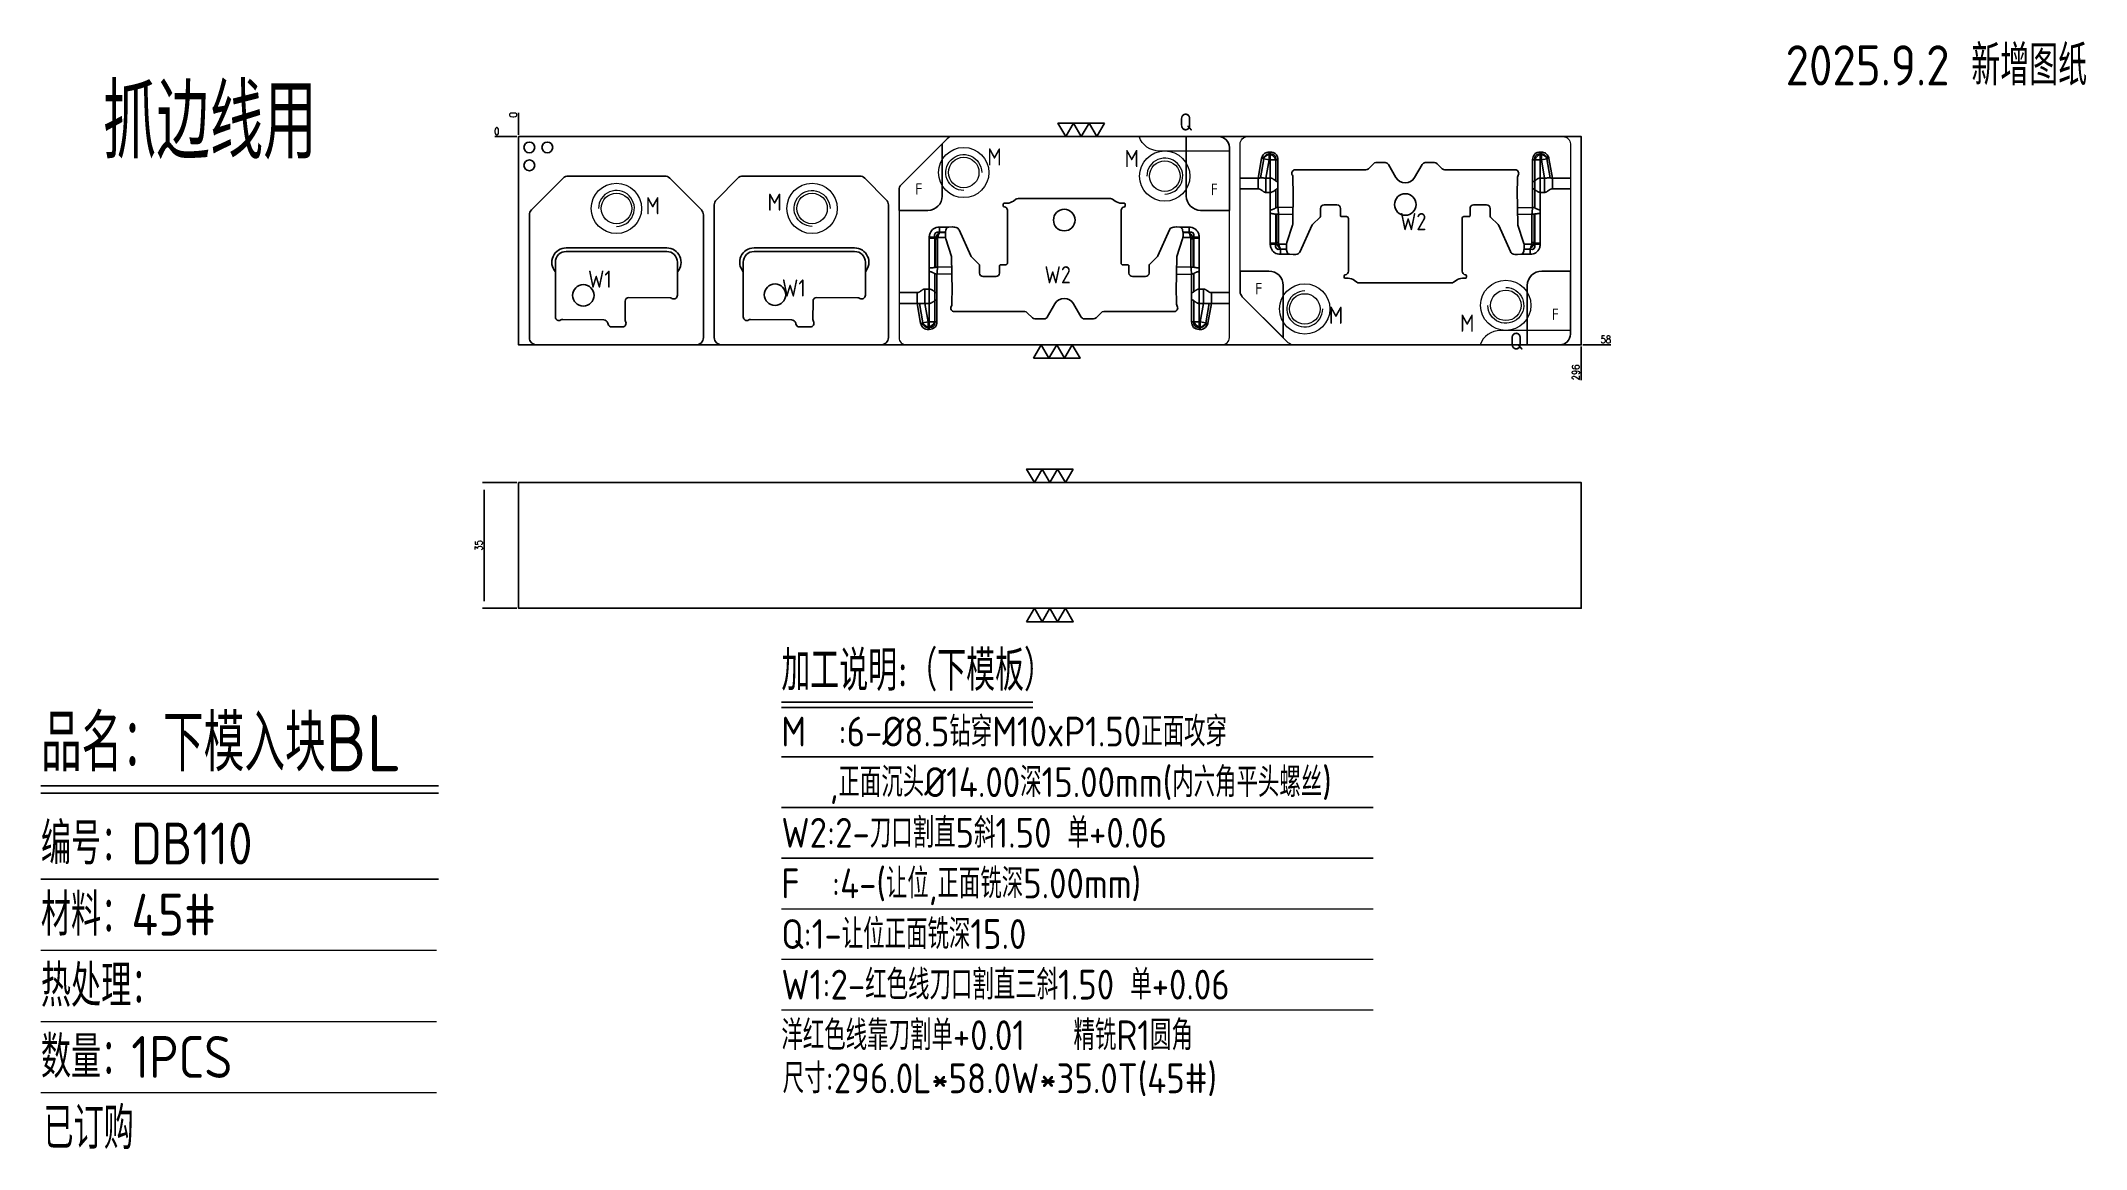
# Model space of a CAD drawing. Header units: millimetres. Extents: x 102521 to 103091, y 1636 to 1945.
import ezdxf
from ezdxf.enums import TextEntityAlignment as Align

# ---------------------------------------------------------------- set-up
doc = ezdxf.new("R2010")
doc.units = ezdxf.units.MM
doc.linetypes.add('$TD_AUDIT_GENERATED_(575F8F)', pattern=[0])
doc.linetypes.add('HIDDEN', pattern=[0])
for name, color, linetype in [('DIE_P', 2, 'Continuous'), ('DIE_P_O', 1, '$TD_AUDIT_GENERATED_(575F8F)'), ('DIM', 4, 'Continuous'), ('PH', 255, 'Continuous'), ('PRESS', 3, 'Continuous'), ('TEXT', 4, 'Continuous')]:
    doc.layers.add(name, color=color, linetype=linetype)
doc.styles.add('chinesef_fs', font='simplex.shx', dxfattribs={"bigfont": 'gbcbig.shx'})
doc.styles.add('gbenor', font='gbenor.shx', dxfattribs={"bigfont": 'gbcbig.shx'})
doc.styles.get("Standard").update_dxf_attribs({"font": 'txt.shx', "width": 0.85, "bigfont": 'ctxt.shx'})
doc.dimstyles.new('T-2-WX', dxfattribs={"dimtxt": 2, "dimasz": 2, "dimexe": 0.5, "dimexo": 0.5, "dimgap": 0.5, "dimtad": 1, "dimtxsty": 'Standard', "dimblk": 'OPEN30', "dimcen": 0, "dimazin": 3, "dimtfac": 1, "dimtmove": 0, "dimatfit": 3, "dimldrblk": 'OPEN30', "dimlwd": -1, "dimlwe": -1})

msp = doc.modelspace()

# ---------------------------------------------------------------- texts
at = {"layer": 'DIE_P', "color": 4, "style": 'gbenor'}
for p in [(102765.381, 1903.858), (102847.686, 1903.728), (102860.062, 1876.122), (102942.677, 1868.957)]:
    msp.add_text('F', height=3.2, dxfattribs=at).set_placement(p, align=Align.MIDDLE_CENTER)
at = {"layer": 'DIM', "color": 6, "linetype": 'Continuous', "lineweight": 13, "style": 'chinesef_fs'}
msp.add_text('抓边线用', height=20.6605, dxfattribs=at).set_placement((102538.112, 1912.234))
at = {"layer": 'DIM', "color": 3, "linetype": 'Continuous', "lineweight": 25, "style": 'gbenor'}
for s, height, p in [('品名：下模入块BL', 15.741, (102520.799, 1741.669)), ('编号：DB110', 11.66, (102520.799, 1715.725)), ('材料：45#', 11.66, (102520.799, 1695.903))]:
    msp.add_text(s, height=height, dxfattribs=at).set_placement(p)
at = {"layer": 'DIM', "color": 3, "linetype": 'Continuous', "lineweight": 5, "style": 'gbenor'}
for s, p in [('热处理： ', (102520.799, 1676.081)), ('数量：1PCS', (102520.799, 1656.259)), ('已订购', (102521.508, 1636.437))]:
    msp.add_text(s, height=11.66, dxfattribs=at).set_placement(p)
at = {"layer": 'PH', "color": 6, "linetype": 'Continuous', "style": 'gbenor'}
msp.add_text('2025.9.2 新增图纸', height=11.19744, dxfattribs=at).set_placement((103048.804, 1938.906), align=Align.MIDDLE)
at = {"layer": 'TEXT', "color": 4, "style": 'gbenor'}
for s, p in [('Q', (102839.69, 1922.538)), ('M', (102786.443, 1912.805)), ('M', (102824.681, 1912.357)), ('M', (102691.251, 1899.21)), ('M', (102725.205, 1900.217)), ('W2', (102903.076, 1894.789)), ('W1', (102676.511, 1878.763)), ('W2', (102804.044, 1879.992)), ('W1', (102730.532, 1876.293)), ('M', (102881.558, 1868.697)), ('M', (102918.124, 1866.501)), ('Q', (102931.768, 1861.509))]:
    msp.add_text(s, height=4.8, dxfattribs=at).set_placement(p, align=Align.MIDDLE_CENTER)
for s, height, p in [('加工说明:（下模板）', 11.1974, (102727.062, 1764.101)), ('M  :6-%%C8.5钻穿M10xP1.50正面攻穿', 8.2944, (102727.062, 1748.59)), ('   ,正面沉头%%C14.00深15.00mm(内六角平头螺丝)', 8.2944, (102727.062, 1734.49)), ('F  :4-(让位,正面铣深5.00mm)', 8.2944, (102727.062, 1706.289))]:
    msp.add_text(s, height=height, dxfattribs=at).set_placement(p)
at = {"layer": 'TEXT', "color": 1, "style": 'gbenor'}
msp.add_text('W2:2-刀口割直5斜1.50 单+0.06  ', height=8.2944, dxfattribs=at).set_placement((102727.062, 1720.389))
at = {"layer": 'TEXT', "color": 4, "lineweight": 5, "style": 'gbenor'}
for s, p in [('Q:1-让位正面铣深15.0', (102727.062, 1692.188)), ('尺寸:296.0L*58.0W*35.0T(45#)', (102727.441, 1652))]:
    msp.add_text(s, height=8.2944, dxfattribs=at).set_placement(p)
at = {"layer": 'TEXT', "color": 1, "lineweight": 5, "style": 'gbenor'}
for s, p in [('W1:2-红色线刀口割直三斜1.50 单+0.06  ', (102727.062, 1678.088)), ('洋红色线靠刀割单+0.01   精铣R1圆角', (102727.062, 1663.988))]:
    msp.add_text(s, height=8.2944, dxfattribs=at).set_placement(p)

# ---------------------------------------------------------------- blocks, each defined once
blk = doc.blocks.new('*D7579')
at = {"layer": 'Defpoints', "color": 0}
for p in [(102653.87, 1918.46), (102949.87, 1860.46), (102954.87, 1860.46)]:
    blk.add_point(p, dxfattribs=at)
at = {"layer": 'DIM', "color": 0}
blk.add_line((102950.37, 1860.46), (102958.12, 1860.46), dxfattribs=at)
at = {"layer": 'DIM', "color": 0, "insert": (102956.74, 1861.96), "char_height": 2, "attachment_point": 5}
blk.add_mtext('58', dxfattribs=at)
blk = doc.blocks.new('_Open30')
blk = doc.blocks.new('*D7580')
at = {"layer": 'Defpoints', "color": 0}
for p in [(102648.87, 1918.46), (102653.87, 1918.46), (102653.87, 1918.46)]:
    blk.add_point(p, dxfattribs=at)
at = {"layer": 'DIM', "color": 0}
blk.add_line((102653.37, 1918.46), (102647.23, 1918.46), dxfattribs=at)
at = {"layer": 'DIM', "color": 0, "insert": (102647.8, 1919.96), "char_height": 2, "attachment_point": 5}
blk.add_mtext('0', dxfattribs=at)
blk = doc.blocks.new('*D7581')
at = {"layer": 'Defpoints', "color": 0}
for p in [(102653.87, 1923.46), (102653.87, 1918.46), (102653.87, 1918.46)]:
    blk.add_point(p, dxfattribs=at)
at = {"layer": 'DIM', "color": 0}
blk.add_line((102653.87, 1918.96), (102653.87, 1925.09), dxfattribs=at)
at = {"layer": 'DIM', "color": 0, "insert": (102652.37, 1924.53), "char_height": 2, "attachment_point": 5, "rotation": 90}
blk.add_mtext('0', dxfattribs=at)
blk = doc.blocks.new('*D7582')
at = {"layer": 'Defpoints', "color": 0}
for p in [(102653.87, 1918.46), (102949.87, 1860.46), (102949.87, 1855.46)]:
    blk.add_point(p, dxfattribs=at)
at = {"layer": 'DIM', "color": 0}
blk.add_line((102949.87, 1859.96), (102949.87, 1850.59), dxfattribs=at)
at = {"layer": 'DIM', "color": 0, "insert": (102948.37, 1852.78), "char_height": 2, "attachment_point": 5, "rotation": 90}
blk.add_mtext('296', dxfattribs=at)
blk = doc.blocks.new('*D7583')
at = {"layer": 'Defpoints', "color": 0}
for p in [(102653.87, 1822.08), (102644.29, 1787.08), (102653.87, 1787.08)]:
    blk.add_point(p, dxfattribs=at)
at = {"layer": 'DIM', "color": 0}
for p, q in [((102653.37, 1822.08), (102643.79, 1822.08)), ((102644.29, 1820.08), (102644.29, 1789.08)), ((102653.37, 1787.08), (102643.79, 1787.08))]:
    blk.add_line(p, q, dxfattribs=at)
at = {"layer": 'DIM', "color": 0, "insert": (102642.79, 1804.58), "char_height": 2, "attachment_point": 5, "rotation": 90}
blk.add_mtext('35', dxfattribs=at)

# ---------------------------------------------------------------- dimensions: what is measured, and where the dimension line sits
at = {"layer": 'DIM', "color": 4}
for feature_location, offset, dtype, origin, picture, middle in [((102653.866700219, 1918.461254877), (-5, 0), 0, (102653.866700219, 1918.461254877), '*D7580', (102647.800033552, 1919.961254877)), ((102653.866700219, 1918.461254877), (0, 5), 1, (102653.866700219, 1918.461254877), '*D7581', (102652.366700219, 1924.527921543)), ((102949.867, 1860.461), (5, 0), 0, (102653.867, 1918.461), '*D7579', (102956.743, 1861.961)), ((102949.867, 1860.461), (0, -5), 1, (102653.867, 1918.461), '*D7582', (102948.367, 1852.776))]:
    dim = msp.add_ordinate_dim(feature_location=feature_location, offset=offset, dtype=dtype, origin=origin, dimstyle='T-2-WX', dxfattribs=at)
    dim.commit()
    dim.dimension.update_dxf_attribs({"geometry": picture, "text_midpoint": middle})
dim = msp.add_linear_dim(base=(102644.293, 1787.085), p1=(102653.867, 1822.085), p2=(102653.867, 1787.085), angle=90, dimstyle='T-2-WX', dxfattribs=at)
dim.commit()
dim.dimension.update_dxf_attribs({"geometry": '*D7583', "text_midpoint": (102642.793, 1804.585)})

# ---------------------------------------------------------------- linework, layer by layer
at = {"layer": 'DIE_P', "linetype": 'Continuous', "lineweight": 25}
for p, q in [((102860.85, 1912.393), (102859.887, 1906.931)), ((102860.85, 1912.393), (102859.887, 1906.931)), ((102860.512, 1906.944), (102861.454, 1912.286)), ((102860.512, 1906.944), (102861.454, 1912.286)), ((102860.85, 1912.393), (102861.454, 1912.286)), ((102860.85, 1912.393), (102861.454, 1912.286)), ((102860.978, 1912.834), (102861.545, 1912.602)), ((102860.978, 1912.834), (102861.545, 1912.602)), ((102861.454, 1912.286), (102862.962, 1912.02)), ((102861.454, 1912.286), (102862.962, 1912.02)), ((102862.065, 1906.931), (102862.962, 1912.02)), ((102862.065, 1906.931), (102862.962, 1912.02)), ((102863.256, 1914.165), (102862.962, 1914.165)), ((102862.962, 1914.165), (102862.962, 1913.552)), ((102862.962, 1914.165), (102862.962, 1913.552)), ((102863.256, 1914.165), (102862.962, 1914.165)), ((102862.962, 1914.165), (102862.962, 1913.552)), ((102862.962, 1914.165), (102862.962, 1913.552)), ((102862.962, 1913.552), (102863.256, 1913.552)), ((102862.962, 1913.552), (102862.962, 1912.02)), ((102862.962, 1913.552), (102863.256, 1913.552)), ((102862.962, 1913.552), (102862.962, 1912.02)), ((102862.962, 1912.02), (102863.256, 1912.02)), ((102862.962, 1912.02), (102863.256, 1912.02)), ((102863.256, 1914.165), (102863.256, 1914.165)), ((102863.256, 1914.165), (102863.256, 1913.552)), ((102863.256, 1914.165), (102863.256, 1913.552)), ((102863.256, 1914.165), (102863.256, 1914.165)), ((102863.256, 1914.165), (102863.256, 1913.552)), ((102863.256, 1914.165), (102863.256, 1913.552)), ((102863.256, 1913.552), (102863.256, 1912.02)), ((102863.256, 1913.552), (102863.256, 1912.02)), ((102864.788, 1912.02), (102863.256, 1912.02)), ((102863.256, 1912.02), (102863.256, 1906.931)), ((102864.788, 1912.02), (102863.256, 1912.02)), ((102863.256, 1912.02), (102863.256, 1906.931)), ((102865.401, 1912.021), (102864.788, 1912.021)), ((102864.788, 1912.021), (102864.788, 1906.146)), ((102865.401, 1912.021), (102864.788, 1912.021)), ((102864.788, 1912.021), (102864.788, 1906.146)), ((102865.401, 1912.02), (102864.788, 1912.02)), ((102865.401, 1912.02), (102864.788, 1912.02)), ((102865.401, 1912.02), (102865.401, 1912.021)), ((102865.401, 1912.02), (102865.401, 1912.021)), ((102865.401, 1905.931), (102865.401, 1912.02)), ((102865.401, 1905.931), (102865.401, 1912.02)), ((102936.333, 1912.021), (102936.333, 1912.02)), ((102936.333, 1912.021), (102936.946, 1912.021)), ((102936.333, 1912.021), (102936.333, 1912.02)), ((102936.333, 1912.021), (102936.946, 1912.021)), ((102936.333, 1912.02), (102936.946, 1912.02)), ((102936.333, 1912.02), (102936.333, 1905.931)), ((102936.333, 1912.02), (102936.946, 1912.02)), ((102936.333, 1912.02), (102936.333, 1905.931)), ((102938.478, 1912.02), (102936.946, 1912.02)), ((102936.946, 1906.146), (102936.946, 1912.02)), ((102938.478, 1912.02), (102936.946, 1912.02)), ((102936.946, 1906.146), (102936.946, 1912.02)), ((102938.478, 1914.165), (102938.477, 1914.165)), ((102938.477, 1914.165), (102938.477, 1913.552)), ((102938.478, 1914.165), (102938.477, 1914.165)), ((102938.477, 1914.165), (102938.477, 1913.552)), ((102938.477, 1913.552), (102938.771, 1913.552)), ((102938.477, 1913.552), (102938.771, 1913.552)), ((102938.478, 1914.165), (102938.478, 1913.552)), ((102938.771, 1914.165), (102938.478, 1914.165)), ((102938.478, 1914.165), (102938.478, 1913.552)), ((102938.771, 1914.165), (102938.478, 1914.165)), ((102938.478, 1912.02), (102938.478, 1913.552)), ((102938.478, 1912.02), (102938.478, 1913.552)), ((102938.478, 1906.931), (102938.478, 1912.02)), ((102938.478, 1912.02), (102938.771, 1912.02)), ((102938.478, 1906.931), (102938.478, 1912.02)), ((102938.478, 1912.02), (102938.771, 1912.02)), ((102938.771, 1914.165), (102938.771, 1913.552)), ((102938.771, 1914.165), (102938.771, 1913.552)), ((102938.771, 1912.02), (102938.771, 1913.552)), ((102938.771, 1912.02), (102938.771, 1913.552)), ((102938.771, 1912.02), (102940.28, 1912.286)), ((102938.771, 1912.02), (102940.28, 1912.286)), ((102938.771, 1912.02), (102939.668, 1906.931)), ((102938.771, 1912.02), (102939.668, 1906.931)), ((102938.772, 1914.165), (102938.772, 1913.552)), ((102938.772, 1914.165), (102938.772, 1913.552)), ((102940.756, 1912.834), (102940.189, 1912.602)), ((102940.756, 1912.834), (102940.189, 1912.602)), ((102940.883, 1912.393), (102940.28, 1912.286)), ((102940.883, 1912.393), (102940.28, 1912.286)), ((102940.28, 1912.286), (102941.222, 1906.944)), ((102940.28, 1912.286), (102941.222, 1906.944)), ((102941.846, 1906.931), (102940.883, 1912.393)), ((102941.846, 1906.931), (102940.883, 1912.393)), ((102859.887, 1906.931), (102854.867, 1906.931)), ((102854.867, 1903.921), (102859.887, 1903.921)), ((102863.256, 1906.931), (102862.065, 1906.931)), ((102862.065, 1902.921), (102862.065, 1906.931)), ((102863.256, 1906.931), (102862.065, 1906.931)), ((102862.065, 1902.921), (102862.065, 1906.931)), ((102862.065, 1902.921), (102863.256, 1902.921)), ((102862.065, 1902.921), (102863.256, 1902.921)), ((102863.256, 1906.931), (102863.256, 1902.921)), ((102863.256, 1906.931), (102863.256, 1902.921)), ((102863.256, 1902.921), (102863.256, 1898.05)), ((102863.256, 1902.921), (102863.256, 1898.05)), ((102864.788, 1903.706), (102864.788, 1898.596)), ((102864.788, 1903.706), (102864.788, 1898.596)), ((102865.401, 1903.921), (102865.401, 1905.931)), ((102865.401, 1903.921), (102865.401, 1905.931)), ((102865.401, 1898.75), (102865.401, 1903.921)), ((102865.401, 1898.75), (102865.401, 1903.921)), ((102936.333, 1905.931), (102936.333, 1903.921)), ((102936.333, 1905.931), (102936.333, 1903.921)), ((102936.333, 1903.921), (102936.333, 1898.75)), ((102936.333, 1903.921), (102936.333, 1898.75)), ((102936.946, 1903.706), (102936.946, 1906.146)), ((102936.946, 1903.706), (102936.946, 1906.146)), ((102936.946, 1898.596), (102936.946, 1903.706)), ((102936.946, 1898.596), (102936.946, 1903.706)), ((102939.668, 1906.931), (102938.478, 1906.931)), ((102938.478, 1902.921), (102938.478, 1906.931)), ((102939.668, 1906.931), (102938.478, 1906.931)), ((102938.478, 1902.921), (102938.478, 1906.931)), ((102938.478, 1902.921), (102939.668, 1902.921)), ((102938.478, 1898.05), (102938.478, 1902.921)), ((102938.478, 1902.921), (102939.668, 1902.921)), ((102938.478, 1898.05), (102938.478, 1902.921)), ((102939.668, 1906.931), (102939.668, 1902.921)), ((102939.668, 1906.931), (102939.668, 1902.921)), ((102946.867, 1906.931), (102941.846, 1906.931)), ((102941.846, 1903.921), (102946.867, 1903.921)), ((102863.256, 1898.05), (102863.256, 1897.05)), ((102863.256, 1898.05), (102863.256, 1897.05)), ((102938.478, 1897.05), (102938.478, 1898.05)), ((102938.478, 1897.05), (102938.478, 1898.05)), ((102772.867, 1893.24), (102771.104, 1893.24)), ((102771.104, 1891.826), (102771.104, 1893.24)), ((102772.867, 1893.24), (102771.104, 1893.24)), ((102771.104, 1891.826), (102771.104, 1893.24)), ((102771.104, 1891.826), (102772.79, 1891.826)), ((102771.13, 1891.795), (102771.104, 1891.826)), ((102771.104, 1891.826), (102772.79, 1891.826)), ((102771.13, 1891.795), (102771.104, 1891.826)), ((102772.786, 1891.795), (102771.13, 1891.795)), ((102772.786, 1891.795), (102771.13, 1891.795)), ((102773.196, 1893.24), (102772.867, 1893.24)), ((102773.196, 1893.24), (102772.867, 1893.24)), ((102773.196, 1893.038), (102773.196, 1893.24)), ((102773.196, 1893.038), (102773.196, 1893.24)), ((102838.867, 1893.24), (102838.538, 1893.24)), ((102838.538, 1893.038), (102838.538, 1893.24)), ((102838.867, 1893.24), (102838.538, 1893.24)), ((102838.538, 1893.038), (102838.538, 1893.24)), ((102840.629, 1893.24), (102838.867, 1893.24)), ((102840.629, 1893.24), (102838.867, 1893.24)), ((102838.944, 1891.826), (102840.629, 1891.826)), ((102838.944, 1891.826), (102840.629, 1891.826)), ((102840.604, 1891.795), (102838.947, 1891.795)), ((102840.604, 1891.795), (102838.947, 1891.795)), ((102840.629, 1891.826), (102840.604, 1891.795)), ((102840.629, 1891.826), (102840.604, 1891.795)), ((102840.629, 1891.826), (102840.629, 1893.24)), ((102840.629, 1891.826), (102840.629, 1893.24)), ((102863.256, 1897.05), (102863.256, 1888.768)), ((102863.256, 1897.05), (102863.256, 1888.768)), ((102864.788, 1896.848), (102864.957, 1896.838)), ((102864.788, 1888.768), (102864.788, 1896.848)), ((102864.788, 1896.848), (102864.957, 1896.838)), ((102864.788, 1888.768), (102864.788, 1896.848)), ((102864.957, 1896.838), (102864.957, 1888.97)), ((102864.957, 1896.838), (102864.957, 1888.97)), ((102865.57, 1888.97), (102865.57, 1896.838)), ((102865.57, 1888.97), (102865.57, 1896.838)), ((102936.163, 1896.838), (102936.163, 1888.97)), ((102936.163, 1896.838), (102936.163, 1888.97)), ((102936.776, 1896.878), (102936.945, 1896.906)), ((102936.776, 1896.878), (102936.945, 1896.906)), ((102936.776, 1888.97), (102936.776, 1896.878)), ((102936.776, 1888.97), (102936.776, 1896.878)), ((102936.945, 1896.906), (102936.945, 1888.768)), ((102936.945, 1896.906), (102936.945, 1888.768)), ((102938.478, 1888.768), (102938.478, 1897.05)), ((102938.478, 1888.768), (102938.478, 1897.05)), ((102768.256, 1890.154), (102768.256, 1881.873)), ((102769.788, 1890.154), (102768.256, 1890.154)), ((102768.256, 1890.154), (102768.256, 1881.873)), ((102769.788, 1890.154), (102768.256, 1890.154)), ((102769.738, 1890.416), (102768.272, 1890.54)), ((102769.738, 1890.416), (102768.272, 1890.54)), ((102769.788, 1882.017), (102769.788, 1890.154)), ((102769.788, 1890.154), (102769.957, 1889.952)), ((102769.788, 1882.017), (102769.788, 1890.154)), ((102769.788, 1890.154), (102769.957, 1889.952)), ((102769.957, 1889.952), (102769.957, 1882.045)), ((102769.957, 1889.952), (102770.57, 1889.952)), ((102769.957, 1889.952), (102769.957, 1882.045)), ((102769.957, 1889.952), (102770.57, 1889.952)), ((102770.16, 1890.577), (102770.647, 1890.381)), ((102770.16, 1890.577), (102770.647, 1890.381)), ((102770.57, 1882.085), (102770.57, 1889.952)), ((102770.57, 1882.085), (102770.57, 1889.952)), ((102770.647, 1890.381), (102772.794, 1890.381)), ((102770.647, 1890.381), (102772.794, 1890.381)), ((102838.94, 1890.381), (102841.087, 1890.381)), ((102838.94, 1890.381), (102841.087, 1890.381)), ((102841.087, 1890.381), (102841.573, 1890.577)), ((102841.087, 1890.381), (102841.573, 1890.577)), ((102841.163, 1889.952), (102841.776, 1889.952)), ((102841.163, 1889.952), (102841.163, 1882.085)), ((102841.163, 1889.952), (102841.776, 1889.952)), ((102841.163, 1889.952), (102841.163, 1882.085)), ((102841.776, 1889.952), (102841.945, 1890.154)), ((102841.776, 1889.952), (102841.945, 1890.154)), ((102841.776, 1882.085), (102841.776, 1889.952)), ((102841.776, 1882.085), (102841.776, 1889.952)), ((102841.945, 1890.154), (102843.478, 1890.154)), ((102841.945, 1890.154), (102841.945, 1882.075)), ((102841.945, 1890.154), (102843.478, 1890.154)), ((102841.945, 1890.154), (102841.945, 1882.075)), ((102841.995, 1890.416), (102843.462, 1890.54)), ((102841.995, 1890.416), (102843.462, 1890.54)), ((102843.478, 1881.873), (102843.478, 1890.154)), ((102843.478, 1881.873), (102843.478, 1890.154)), ((102864.788, 1888.768), (102863.256, 1888.768)), ((102864.788, 1888.768), (102863.256, 1888.768)), ((102864.738, 1888.507), (102863.272, 1888.383)), ((102864.738, 1888.507), (102863.272, 1888.383)), ((102864.957, 1888.97), (102864.788, 1888.768)), ((102864.957, 1888.97), (102864.788, 1888.768)), ((102865.57, 1888.97), (102864.957, 1888.97)), ((102865.57, 1888.97), (102864.957, 1888.97)), ((102865.647, 1888.542), (102865.16, 1888.346)), ((102865.647, 1888.542), (102865.16, 1888.346)), ((102867.794, 1888.542), (102865.647, 1888.542)), ((102867.794, 1888.542), (102865.647, 1888.542)), ((102866.104, 1887.097), (102866.13, 1887.127)), ((102866.104, 1887.097), (102866.13, 1887.127)), ((102867.79, 1887.097), (102866.104, 1887.097)), ((102866.104, 1887.097), (102866.104, 1885.683)), ((102867.79, 1887.097), (102866.104, 1887.097)), ((102866.104, 1887.097), (102866.104, 1885.683)), ((102866.13, 1887.127), (102867.786, 1887.127)), ((102866.13, 1887.127), (102867.786, 1887.127)), ((102868.196, 1885.884), (102868.196, 1885.683)), ((102868.196, 1885.884), (102868.196, 1885.683)), ((102933.538, 1885.884), (102933.538, 1885.683)), ((102933.538, 1885.884), (102933.538, 1885.683)), ((102936.087, 1888.542), (102933.94, 1888.542)), ((102936.087, 1888.542), (102933.94, 1888.542)), ((102935.629, 1887.097), (102933.944, 1887.097)), ((102935.629, 1887.097), (102933.944, 1887.097)), ((102933.947, 1887.127), (102935.604, 1887.127)), ((102933.947, 1887.127), (102935.604, 1887.127)), ((102935.604, 1887.127), (102935.629, 1887.097)), ((102935.604, 1887.127), (102935.629, 1887.097)), ((102935.629, 1887.097), (102935.629, 1885.683)), ((102935.629, 1887.097), (102935.629, 1885.683)), ((102936.573, 1888.346), (102936.087, 1888.542)), ((102936.573, 1888.346), (102936.087, 1888.542)), ((102936.776, 1888.97), (102936.163, 1888.97)), ((102936.776, 1888.97), (102936.163, 1888.97)), ((102936.945, 1888.768), (102936.776, 1888.97)), ((102936.945, 1888.768), (102936.776, 1888.97)), ((102936.945, 1888.768), (102938.478, 1888.768)), ((102936.945, 1888.768), (102938.478, 1888.768)), ((102936.995, 1888.507), (102938.462, 1888.383)), ((102936.995, 1888.507), (102938.462, 1888.383)), ((102768.256, 1881.873), (102768.256, 1880.873)), ((102768.256, 1881.873), (102768.256, 1880.873)), ((102768.256, 1880.873), (102768.256, 1876.001)), ((102768.256, 1880.873), (102768.256, 1876.001)), ((102769.957, 1882.045), (102769.788, 1882.017)), ((102769.957, 1882.045), (102769.788, 1882.017)), ((102769.788, 1880.327), (102769.788, 1875.216)), ((102769.788, 1880.327), (102769.788, 1875.216)), ((102770.401, 1875.001), (102770.401, 1880.173)), ((102770.401, 1875.001), (102770.401, 1880.173)), ((102841.333, 1880.173), (102841.333, 1875.001)), ((102841.333, 1880.173), (102841.333, 1875.001)), ((102841.945, 1882.075), (102841.776, 1882.085)), ((102841.945, 1882.075), (102841.776, 1882.085)), ((102841.946, 1875.216), (102841.946, 1880.327)), ((102841.946, 1875.216), (102841.946, 1880.327)), ((102843.478, 1880.873), (102843.478, 1881.873)), ((102843.478, 1880.873), (102843.478, 1881.873)), ((102843.478, 1876.001), (102843.478, 1880.873)), ((102843.478, 1876.001), (102843.478, 1880.873)), ((102866.104, 1885.683), (102867.867, 1885.683)), ((102866.104, 1885.683), (102867.867, 1885.683)), ((102867.867, 1885.683), (102868.196, 1885.683)), ((102867.867, 1885.683), (102868.196, 1885.683)), ((102933.538, 1885.683), (102933.867, 1885.683)), ((102933.538, 1885.683), (102933.867, 1885.683)), ((102933.867, 1885.683), (102935.629, 1885.683)), ((102933.867, 1885.683), (102935.629, 1885.683)), ((102764.887, 1875.001), (102759.867, 1875.001)), ((102764.887, 1875.001), (102760.867, 1875.001)), ((102767.065, 1871.991), (102767.065, 1876.001)), ((102768.256, 1876.001), (102767.065, 1876.001)), ((102767.065, 1871.991), (102767.065, 1876.001)), ((102768.256, 1876.001), (102767.065, 1876.001)), ((102768.256, 1876.001), (102768.256, 1871.991)), ((102768.256, 1876.001), (102768.256, 1871.991)), ((102769.788, 1875.216), (102769.788, 1872.776)), ((102769.788, 1875.216), (102769.788, 1872.776)), ((102770.401, 1872.991), (102770.401, 1875.001)), ((102770.401, 1872.991), (102770.401, 1875.001)), ((102841.333, 1875.001), (102841.333, 1872.991)), ((102841.333, 1875.001), (102841.333, 1872.991)), ((102844.668, 1876.001), (102843.478, 1876.001)), ((102843.478, 1871.991), (102843.478, 1876.001)), ((102844.668, 1876.001), (102843.478, 1876.001)), ((102843.478, 1871.991), (102843.478, 1876.001)), ((102844.668, 1876.001), (102844.668, 1871.991)), ((102844.668, 1876.001), (102844.668, 1871.991)), ((102851.867, 1875.001), (102846.846, 1875.001)), ((102759.867, 1871.991), (102764.887, 1871.991)), ((102760.867, 1871.991), (102764.887, 1871.991)), ((102764.887, 1871.991), (102765.85, 1866.53)), ((102764.887, 1871.991), (102765.85, 1866.53)), ((102766.454, 1866.636), (102765.512, 1871.979)), ((102766.454, 1866.636), (102765.512, 1871.979)), ((102767.962, 1866.902), (102767.065, 1871.991)), ((102767.065, 1871.991), (102768.256, 1871.991)), ((102767.962, 1866.902), (102767.065, 1871.991)), ((102767.065, 1871.991), (102768.256, 1871.991)), ((102768.256, 1871.991), (102768.256, 1866.902)), ((102768.256, 1871.991), (102768.256, 1866.902)), ((102769.788, 1872.776), (102769.788, 1866.902)), ((102769.788, 1872.776), (102769.788, 1866.902)), ((102770.401, 1866.902), (102770.401, 1872.991)), ((102770.401, 1866.902), (102770.401, 1872.991)), ((102841.333, 1872.991), (102841.333, 1866.902)), ((102841.333, 1872.991), (102841.333, 1866.902)), ((102841.946, 1866.902), (102841.946, 1872.776)), ((102841.946, 1866.902), (102841.946, 1872.776)), ((102843.478, 1871.991), (102844.668, 1871.991)), ((102843.478, 1866.902), (102843.478, 1871.991)), ((102843.478, 1871.991), (102844.668, 1871.991)), ((102843.478, 1866.902), (102843.478, 1871.991)), ((102844.668, 1871.991), (102843.771, 1866.902)), ((102844.668, 1871.991), (102843.771, 1866.902)), ((102846.222, 1871.979), (102845.28, 1866.636)), ((102846.222, 1871.979), (102845.28, 1866.636)), ((102845.883, 1866.53), (102846.846, 1871.991)), ((102845.883, 1866.53), (102846.846, 1871.991)), ((102846.846, 1871.991), (102851.867, 1871.991)), ((102765.85, 1866.53), (102766.454, 1866.636)), ((102765.85, 1866.53), (102766.454, 1866.636)), ((102765.978, 1866.089), (102766.545, 1866.321)), ((102765.978, 1866.089), (102766.545, 1866.321)), ((102767.962, 1866.902), (102766.454, 1866.636)), ((102767.962, 1866.902), (102766.454, 1866.636)), ((102768.256, 1866.902), (102767.962, 1866.902)), ((102767.962, 1866.902), (102767.962, 1865.37)), ((102768.256, 1866.902), (102767.962, 1866.902)), ((102767.962, 1866.902), (102767.962, 1865.37)), ((102768.256, 1865.37), (102767.962, 1865.37)), ((102767.962, 1864.757), (102767.962, 1865.37)), ((102767.962, 1864.757), (102767.962, 1865.37)), ((102768.256, 1865.37), (102767.962, 1865.37)), ((102767.962, 1864.757), (102767.962, 1865.37)), ((102767.962, 1864.757), (102767.962, 1865.37)), ((102767.962, 1864.757), (102768.256, 1864.757)), ((102767.962, 1864.757), (102768.256, 1864.757)), ((102768.256, 1866.902), (102769.788, 1866.902)), ((102768.256, 1866.902), (102768.256, 1865.37)), ((102768.256, 1866.902), (102769.788, 1866.902)), ((102768.256, 1866.902), (102768.256, 1865.37)), ((102768.256, 1864.757), (102768.256, 1865.37)), ((102768.256, 1864.757), (102768.256, 1865.37)), ((102768.256, 1864.757), (102768.256, 1865.37)), ((102768.256, 1864.757), (102768.256, 1865.37)), ((102768.256, 1864.757), (102768.256, 1864.757)), ((102768.256, 1864.757), (102768.256, 1864.757)), ((102770.401, 1866.902), (102769.788, 1866.902)), ((102770.401, 1866.902), (102769.788, 1866.902)), ((102770.401, 1866.902), (102769.788, 1866.902)), ((102770.401, 1866.902), (102769.788, 1866.902)), ((102770.401, 1866.902), (102770.401, 1866.902)), ((102770.401, 1866.902), (102770.401, 1866.902)), ((102841.333, 1866.902), (102841.946, 1866.902)), ((102841.333, 1866.902), (102841.333, 1866.902)), ((102841.333, 1866.902), (102841.946, 1866.902)), ((102841.333, 1866.902), (102841.946, 1866.902)), ((102841.333, 1866.902), (102841.333, 1866.902)), ((102841.333, 1866.902), (102841.946, 1866.902)), ((102841.946, 1866.902), (102843.478, 1866.902)), ((102841.946, 1866.902), (102843.478, 1866.902)), ((102843.477, 1864.757), (102843.477, 1865.37)), ((102843.477, 1864.757), (102843.477, 1865.37)), ((102843.477, 1864.757), (102843.478, 1864.757)), ((102843.477, 1864.757), (102843.478, 1864.757)), ((102843.771, 1866.902), (102843.478, 1866.902)), ((102843.478, 1865.37), (102843.478, 1866.902)), ((102843.771, 1866.902), (102843.478, 1866.902)), ((102843.478, 1865.37), (102843.478, 1866.902)), ((102843.771, 1865.37), (102843.478, 1865.37)), ((102843.478, 1864.757), (102843.478, 1865.37)), ((102843.478, 1864.757), (102843.478, 1865.37)), ((102843.771, 1865.37), (102843.478, 1865.37)), ((102843.478, 1864.757), (102843.771, 1864.757)), ((102843.478, 1864.757), (102843.771, 1864.757)), ((102845.28, 1866.636), (102843.771, 1866.902)), ((102843.771, 1865.37), (102843.771, 1866.902)), ((102845.28, 1866.636), (102843.771, 1866.902)), ((102843.771, 1865.37), (102843.771, 1866.902)), ((102843.771, 1864.757), (102843.771, 1865.37)), ((102843.771, 1864.757), (102843.771, 1865.37)), ((102843.772, 1864.757), (102843.772, 1865.37)), ((102843.772, 1864.757), (102843.772, 1865.37)), ((102845.756, 1866.089), (102845.189, 1866.321)), ((102845.756, 1866.089), (102845.189, 1866.321)), ((102845.883, 1866.53), (102845.28, 1866.636)), ((102845.883, 1866.53), (102845.28, 1866.636))]:
    msp.add_line(p, q, dxfattribs=at)
at = {"layer": 'DIE_P', "color": 1, "linetype": 'Continuous', "lineweight": 18, "ltscale": 10}
for points in [[(102759.867, 1903.633), (102759.867, 1862.461, 0.4142136), (102761.867, 1860.461), (102849.867, 1860.461, 0.4142136), (102851.867, 1862.461), (102851.867, 1915.461, 0.4142136), (102848.867, 1918.461), (102774.695, 1918.461, 0.1989124), (102773.281, 1917.875), (102760.452, 1905.047, 0.1989124)], [(102854.867, 1875.29), (102854.867, 1916.461, -0.4142136), (102856.867, 1918.461), (102944.867, 1918.461, -0.4142136), (102946.867, 1916.461), (102946.867, 1863.461, -0.4142136), (102943.867, 1860.461), (102869.695, 1860.461, -0.1989124), (102868.281, 1861.047), (102855.452, 1873.875, -0.1989124)]]:
    msp.add_lwpolyline(points, format="xyb", close=True, dxfattribs=at)
at = {"layer": 'DIE_P', "color": 94, "linetype": 'Continuous'}
for points in [[(102759.867, 1897.91), (102767.867, 1897.91, 0.4142135), (102771.867, 1901.91), (102771.867, 1916.461), (102760.452, 1905.047, 0.1989124), (102759.867, 1903.633), (102759.867, 1897.91)], [(102851.867, 1897.91), (102851.867, 1915.461, 0.4142136), (102848.867, 1918.461), (102839.867, 1918.461), (102839.867, 1901.91, 0.4142136), (102843.867, 1897.91), (102851.867, 1897.91)], [(102854.867, 1881.013), (102862.867, 1881.013, -0.4142135), (102866.867, 1877.013), (102866.867, 1862.461), (102855.452, 1873.875, -0.1989124), (102854.867, 1875.29), (102854.867, 1881.013)], [(102946.867, 1881.013), (102946.867, 1863.461, -0.4142136), (102943.867, 1860.461), (102934.867, 1860.461), (102934.867, 1877.013, -0.4142136), (102938.867, 1881.013), (102946.867, 1881.013)]]:
    msp.add_lwpolyline(points, format="xyb", dxfattribs=at)
at = {"layer": 'DIE_P', "color": 7, "lineweight": 18}
for points in [[(102826.709, 1918.461), (102848.867, 1918.461, -0.4142136), (102851.867, 1915.461), (102851.867, 1914.458), (102832.367, 1914.458, -0.318007)], [(102921.709, 1860.461), (102943.867, 1860.461, 0.4142136), (102946.867, 1863.461), (102946.867, 1864.465), (102927.367, 1864.465, 0.318007)]]:
    msp.add_lwpolyline(points, format="xyb", close=True, dxfattribs=at)
at = {"layer": 'DIE_P', "lineweight": 18}
for points in [[(102777.867, 1903.461, -2.4142136), (102782.867, 1908.461)], [(102833.867, 1902.461, 2.4142136), (102828.867, 1907.461)], [(102681.117, 1893.461, 2.4142136), (102676.117, 1898.461)], [(102735.617, 1893.461, -2.4142136), (102740.617, 1898.461)], [(102872.867, 1875.461, 2.4142136), (102877.867, 1870.461)], [(102928.867, 1876.461, -2.4142136), (102923.867, 1871.461)]]:
    msp.add_lwpolyline(points, format="xyb", dxfattribs=at)
at = {"layer": 'DIE_P', "linetype": 'Continuous', "lineweight": 25, "flags": 128}
for points in [[(102862.962, 1914.165), (102862.962, 1914.165), (102862.962, 1914.165), (102862.962, 1914.165), (102862.962, 1914.165), (102862.962, 1914.165), (102862.962, 1914.165), (102862.962, 1914.165), (102862.962, 1914.165)], [(102862.962, 1914.165), (102862.962, 1914.165), (102862.962, 1914.165), (102862.962, 1914.165), (102862.962, 1914.165), (102862.962, 1914.165), (102862.962, 1914.165), (102862.962, 1914.165), (102862.962, 1914.165)], [(102862.962, 1913.552), (102862.962, 1913.552), (102862.962, 1913.552), (102862.962, 1913.552), (102862.962, 1913.552), (102862.962, 1913.552), (102862.962, 1913.552), (102862.962, 1913.552), (102862.962, 1913.552)], [(102862.962, 1913.552), (102862.962, 1913.552), (102862.962, 1913.552), (102862.962, 1913.552), (102862.962, 1913.552), (102862.962, 1913.552), (102862.962, 1913.552), (102862.962, 1913.552), (102862.962, 1913.552)], [(102938.772, 1914.165), (102938.772, 1914.165), (102938.772, 1914.165), (102938.771, 1914.165), (102938.771, 1914.165), (102938.771, 1914.165), (102938.771, 1914.165), (102938.771, 1914.165), (102938.771, 1914.165)], [(102938.772, 1914.165), (102938.772, 1914.165), (102938.772, 1914.165), (102938.771, 1914.165), (102938.771, 1914.165), (102938.771, 1914.165), (102938.771, 1914.165), (102938.771, 1914.165), (102938.771, 1914.165)], [(102938.771, 1913.552), (102938.771, 1913.552), (102938.771, 1913.552), (102938.771, 1913.552), (102938.771, 1913.552), (102938.771, 1913.552), (102938.771, 1913.552), (102938.771, 1913.552), (102938.772, 1913.552)], [(102938.771, 1913.552), (102938.771, 1913.552), (102938.771, 1913.552), (102938.771, 1913.552), (102938.771, 1913.552), (102938.771, 1913.552), (102938.771, 1913.552), (102938.771, 1913.552), (102938.772, 1913.552)], [(102767.962, 1865.37), (102767.962, 1865.37), (102767.962, 1865.37), (102767.962, 1865.37), (102767.962, 1865.37), (102767.962, 1865.37), (102767.962, 1865.37), (102767.962, 1865.37), (102767.962, 1865.37)], [(102767.962, 1865.37), (102767.962, 1865.37), (102767.962, 1865.37), (102767.962, 1865.37), (102767.962, 1865.37), (102767.962, 1865.37), (102767.962, 1865.37), (102767.962, 1865.37), (102767.962, 1865.37)], [(102767.962, 1864.757), (102767.962, 1864.757), (102767.962, 1864.757), (102767.962, 1864.757), (102767.962, 1864.757), (102767.962, 1864.757), (102767.962, 1864.757), (102767.962, 1864.757), (102767.962, 1864.757)], [(102767.962, 1864.757), (102767.962, 1864.757), (102767.962, 1864.757), (102767.962, 1864.757), (102767.962, 1864.757), (102767.962, 1864.757), (102767.962, 1864.757), (102767.962, 1864.757), (102767.962, 1864.757)], [(102843.772, 1865.37), (102843.771, 1865.37), (102843.771, 1865.37), (102843.771, 1865.37), (102843.771, 1865.37), (102843.771, 1865.37), (102843.771, 1865.37), (102843.771, 1865.37), (102843.771, 1865.37)], [(102843.772, 1865.37), (102843.771, 1865.37), (102843.771, 1865.37), (102843.771, 1865.37), (102843.771, 1865.37), (102843.771, 1865.37), (102843.771, 1865.37), (102843.771, 1865.37), (102843.771, 1865.37)], [(102843.771, 1864.757), (102843.771, 1864.757), (102843.771, 1864.757), (102843.771, 1864.757), (102843.771, 1864.757), (102843.771, 1864.757), (102843.772, 1864.757), (102843.772, 1864.757), (102843.772, 1864.757)], [(102843.771, 1864.757), (102843.771, 1864.757), (102843.771, 1864.757), (102843.771, 1864.757), (102843.771, 1864.757), (102843.771, 1864.757), (102843.772, 1864.757), (102843.772, 1864.757), (102843.772, 1864.757)]]:
    msp.add_lwpolyline(points, dxfattribs=at)
at = {"layer": 'DIE_P', "color": 1}
for points in [[(102881.836, 1899.452), (102878.248, 1899.452, 0.4142136), (102877.248, 1898.452), (102877.248, 1896.285, -0.2021422), (102877.158, 1896.07), (102875.019, 1893.984, 0.0944881), (102874.805, 1893.677), (102871.564, 1886.439, -0.234761), (102870.739, 1885.76), (102870.34, 1885.668, -0.0479446), (102870.151, 1885.642), (102869.727, 1885.627, -0.0220851), (102869.639, 1885.628), (102868.691, 1885.678, -0.3146638), (102867.969, 1886.241, -0.0658431), (102867.762, 1887.466, -0.0208931), (102867.75, 1888.097, -0.0728044), (102867.896, 1888.954), (102869.478, 1893.827, 0.07437), (102869.503, 1893.973), (102869.663, 1903.41, 0.0139664), (102869.663, 1903.466), (102869.567, 1905.931), (102869.567, 1907.158, 0.1395991), (102869.417, 1907.684, -0.5878017), (102870.267, 1909.211), (102889.875, 1909.211, 0.1989124), (102890.582, 1909.504), (102891.996, 1910.918, -0.1989124), (102892.704, 1911.211), (102895.289, 1911.211, -0.2679492), (102896.155, 1910.711), (102898.269, 1907.051, 0.5773503), (102903.465, 1907.051), (102905.578, 1910.711, -0.2679492), (102906.444, 1911.211), (102909.03, 1911.211, -0.1989124), (102909.737, 1910.918), (102911.151, 1909.504, 0.1989124), (102911.858, 1909.211), (102931.467, 1909.211, -0.5878017), (102932.317, 1907.684, 0.1395991), (102932.167, 1907.158), (102932.167, 1905.931), (102932.071, 1903.466, 0.0139664), (102932.07, 1903.41), (102932.231, 1893.973, 0.07437), (102932.255, 1893.827), (102933.837, 1888.954, -0.0728044), (102933.983, 1888.097, -0.0208931), (102933.972, 1887.466, -0.0658431), (102933.765, 1886.241, -0.3146638), (102933.042, 1885.678), (102932.094, 1885.628, -0.0220851), (102932.006, 1885.627), (102931.583, 1885.642, -0.0479446), (102931.393, 1885.668), (102930.994, 1885.76, -0.234761), (102930.169, 1886.439), (102926.929, 1893.677, 0.0944881), (102926.714, 1893.984), (102924.576, 1896.07, -0.2021422), (102924.485, 1896.285), (102924.485, 1898.452, 0.4142136), (102923.485, 1899.452), (102919.897, 1899.452, 0.4142136), (102918.897, 1898.452), (102918.897, 1896.47, -0.4154048), (102918.596, 1896.17), (102917.205, 1896.175, 0.4154048), (102916.703, 1895.675), (102916.703, 1880.99, 0.3862733), (102917.607, 1879.995, -0.3862733), (102917.878, 1879.696), (102917.878, 1879.29, -0.4146128), (102917.577, 1878.99), (102916.802, 1878.991, 0.1602172), (102915.021, 1878.408), (102914.338, 1877.906, -0.1598678), (102913.745, 1877.711), (102887.988, 1877.711, -0.1598678), (102887.396, 1877.906), (102886.713, 1878.408, 0.1602172), (102884.931, 1878.991), (102884.156, 1878.99, -0.4146128), (102883.856, 1879.29), (102883.856, 1879.696, -0.3862733), (102884.127, 1879.995, 0.3862733), (102885.031, 1880.99), (102885.031, 1895.675, 0.4154048), (102884.529, 1896.175), (102883.137, 1896.17, -0.4154048), (102882.836, 1896.47), (102882.836, 1898.452, 0.4142136)], [(102824.897, 1879.471), (102828.485, 1879.471, 0.4142136), (102829.485, 1880.471), (102829.485, 1882.638, -0.2021422), (102829.576, 1882.852), (102831.714, 1884.938, 0.0944881), (102831.929, 1885.246), (102835.169, 1892.484, -0.234761), (102835.994, 1893.163), (102836.393, 1893.255, -0.0479446), (102836.583, 1893.28), (102837.006, 1893.295, -0.0220851), (102837.094, 1893.294), (102838.042, 1893.245, -0.3146638), (102838.765, 1892.681, -0.0658431), (102838.972, 1891.457, -0.0208931), (102838.983, 1890.825, -0.0728044), (102838.837, 1889.969), (102837.255, 1885.095, 0.07437), (102837.231, 1884.949), (102837.07, 1875.513, 0.0139664), (102837.071, 1875.457), (102837.167, 1872.991), (102837.167, 1871.765, 0.1395991), (102837.317, 1871.238, -0.5878017), (102836.467, 1869.711), (102816.858, 1869.711, 0.1989124), (102816.151, 1869.418), (102814.737, 1868.004, -0.1989124), (102814.03, 1867.711), (102811.444, 1867.711, -0.2679492), (102810.578, 1868.211), (102808.465, 1871.872, 0.5773503), (102803.269, 1871.872), (102801.155, 1868.211, -0.2679492), (102800.289, 1867.711), (102797.704, 1867.711, -0.1989124), (102796.996, 1868.004), (102795.582, 1869.418, 0.1989124), (102794.875, 1869.711), (102775.267, 1869.711, -0.5878017), (102774.417, 1871.238, 0.1395991), (102774.567, 1871.765), (102774.567, 1872.991), (102774.663, 1875.457, 0.0139664), (102774.663, 1875.513), (102774.503, 1884.949, 0.07437), (102774.478, 1885.095), (102772.896, 1889.969, -0.0728044), (102772.75, 1890.825, -0.0208931), (102772.762, 1891.457, -0.0658431), (102772.969, 1892.681, -0.3146638), (102773.691, 1893.245), (102774.639, 1893.294, -0.0220851), (102774.727, 1893.295), (102775.151, 1893.28, -0.0479446), (102775.34, 1893.255), (102775.739, 1893.163, -0.234761), (102776.564, 1892.484), (102779.805, 1885.246, 0.0944881), (102780.019, 1884.938), (102782.158, 1882.852, -0.2021422), (102782.248, 1882.638), (102782.248, 1880.471, 0.4142136), (102783.248, 1879.471), (102786.836, 1879.471, 0.4142136), (102787.836, 1880.471), (102787.836, 1882.453, -0.4154048), (102788.137, 1882.753), (102789.529, 1882.747, 0.4154048), (102790.031, 1883.247), (102790.031, 1897.933, 0.3862733), (102789.127, 1898.928, -0.3862733), (102788.856, 1899.226), (102788.856, 1899.633, -0.4146128), (102789.156, 1899.933), (102789.931, 1899.931, 0.1602172), (102791.713, 1900.515), (102792.396, 1901.017, -0.1598678), (102792.988, 1901.211), (102818.745, 1901.211, -0.1598678), (102819.338, 1901.017), (102820.021, 1900.515, 0.1602172), (102821.802, 1899.931), (102822.577, 1899.933, -0.4146128), (102822.878, 1899.633), (102822.878, 1899.226, -0.3862733), (102822.607, 1898.928, 0.3862733), (102821.703, 1897.933), (102821.703, 1883.247, 0.4154048), (102822.205, 1882.747), (102823.596, 1882.753, -0.4154048), (102823.897, 1882.453), (102823.897, 1880.471, 0.4142136)]]:
    msp.add_lwpolyline(points, format="xyb", close=True, dxfattribs=at)
at = {"layer": 'DIE_P', "color": 1, "linetype": 'Continuous'}
for points in [[(102694.538, 1907.461), (102667.695, 1907.461, 0.1989124), (102666.281, 1906.875), (102657.452, 1898.047, 0.1989124), (102656.867, 1896.633), (102656.867, 1862.461, 0.4142136), (102658.867, 1860.461), (102703.367, 1860.461, 0.4142136), (102705.367, 1862.461), (102705.367, 1896.633, 0.1989124), (102704.781, 1898.047), (102695.952, 1906.875, 0.1989124)], [(102716.367, 1907.461), (102748.867, 1907.461, -0.1989124), (102750.281, 1906.875), (102756.281, 1900.875, -0.1989124), (102756.867, 1899.461), (102756.867, 1862.461, -0.4142136), (102754.867, 1860.461), (102710.367, 1860.461, -0.4142136), (102708.367, 1862.461), (102708.367, 1899.461, -0.1989124), (102708.952, 1900.875), (102714.952, 1906.875, -0.1989124)]]:
    msp.add_lwpolyline(points, format="xyb", close=True, dxfattribs=at)
at = {"layer": 'DIE_P', "color": 3, "linetype": 'Continuous'}
for points in [[(102664.117, 1880.815, -0.6457513), (102667.117, 1887.461), (102695.117, 1887.461, -0.6457513), (102698.117, 1880.815)], [(102716.457, 1880.815, -0.6457513), (102719.457, 1887.461), (102747.457, 1887.461, -0.6457513), (102750.457, 1880.815)]]:
    msp.add_lwpolyline(points, format="xyb", dxfattribs=at)
at = {"layer": 'DIE_P', "color": 6, "linetype": 'Continuous'}
for points in [[(102664.117, 1880.815), (102664.117, 1883.461, -0.4142136), (102667.117, 1886.461), (102695.117, 1886.461, -0.4142136), (102698.117, 1883.461), (102698.117, 1880.815)], [(102716.457, 1880.815), (102716.457, 1883.461, -0.4142136), (102719.457, 1886.461), (102747.457, 1886.461, -0.4142136), (102750.457, 1883.461), (102750.457, 1880.815)]]:
    msp.add_lwpolyline(points, format="xyb", dxfattribs=at)
at = {"layer": 'DIE_P', "color": 1}
for points in [[(102698.117, 1880.815), (102698.117, 1874.255, -0.5901487), (102696.584, 1873.409, 0.1395991), (102696.058, 1873.562), (102684.557, 1873.642, 0.4143318), (102683.55, 1872.649), (102683.516, 1867.51, 0.1395991), (102683.663, 1866.982, -0.5855949), (102682.81, 1865.461), (102679.77, 1865.461, -0.3417167), (102678.802, 1866.21), (102678.717, 1866.539, 0.3394434), (102677.566, 1867.437), (102666.165, 1867.53, 0.1395991), (102665.637, 1867.385, -0.5850641), (102664.117, 1868.239), (102664.117, 1880.815)], [(102750.457, 1880.815), (102750.457, 1874.255, -0.5901487), (102748.924, 1873.409, 0.1395991), (102748.398, 1873.562), (102736.897, 1873.642, 0.4143318), (102735.89, 1872.649), (102735.856, 1867.51, 0.1395991), (102736.003, 1866.982, -0.5855949), (102735.15, 1865.461), (102732.11, 1865.461, -0.3417167), (102731.142, 1866.21), (102731.057, 1866.539, 0.3394434), (102729.906, 1867.437), (102718.505, 1867.53, 0.1395991), (102717.977, 1867.385, -0.5850641), (102716.457, 1868.239), (102716.457, 1880.815)]]:
    msp.add_lwpolyline(points, format="xyb", dxfattribs=at)
at = {"layer": 'DIE_P', "color": 4}
for points in [[(102808.362, 1825.835), (102806.197, 1822.085), (102804.032, 1825.835), (102801.867, 1822.085), (102799.702, 1825.835), (102797.537, 1822.085), (102795.372, 1825.835), (102808.362, 1825.835)], [(102795.372, 1783.335), (102797.537, 1787.085), (102799.702, 1783.335), (102801.867, 1787.085), (102804.032, 1783.335), (102806.197, 1787.085), (102808.362, 1783.335), (102795.372, 1783.335)]]:
    msp.add_lwpolyline(points, close=True, dxfattribs=at)
at = {"layer": 'DIE_P', "linetype": 'Continuous', "lineweight": 18, "ltscale": 10}
for centre in [(102777.867, 1908.461), (102833.867, 1907.461), (102681.117, 1898.461), (102735.617, 1898.461), (102872.867, 1870.461), (102928.867, 1871.461)]:
    msp.add_circle(centre, 7, dxfattribs=at)
at = {"layer": 'DIE_P', "lineweight": 18}
for centre in [(102777.867, 1908.461), (102833.867, 1907.461), (102681.117, 1898.461), (102735.617, 1898.461), (102872.867, 1870.461), (102928.867, 1871.461)]:
    msp.add_circle(centre, 4.25, dxfattribs=at)
at = {"layer": 'DIE_P', "linetype": 'Continuous', "lineweight": 25}
for centre, radius, start, end in [((102862.962, 1912.02), 2.145, 157.70914, 170), ((102862.962, 1912.02), 2.145, 157.70914, 170), ((102862.962, 1912.02), 1.532, 157.70914, 170), ((102862.962, 1912.02), 1.532, 157.70914, 170), ((102863.718, 1910.894), 2.764, 105.87878, 141.8461), ((102863.718, 1910.894), 2.764, 105.87878, 141.8461), ((102862.092, 1910.857), 2.936, 23.35432, 66.64568), ((102862.092, 1910.857), 2.936, 23.35432, 66.64568), ((102939.641, 1910.857), 2.936, 113.35432, 156.64568), ((102939.641, 1910.857), 2.936, 113.35432, 156.64568), ((102938.015, 1910.894), 2.764, 38.1539, 74.12122), ((102938.015, 1910.894), 2.764, 38.1539, 74.12122), ((102938.771, 1912.02), 1.532, 10, 22.29086), ((102938.771, 1912.02), 1.532, 10, 22.29086), ((102938.771, 1912.02), 2.145, 10, 22.29086), ((102938.771, 1912.02), 2.145, 10, 22.29086), ((102767.962, 1866.902), 2.145, 190, 202.29086), ((102767.962, 1866.902), 2.145, 190, 202.29086), ((102767.962, 1866.902), 1.532, 190, 202.29086), ((102767.962, 1866.902), 1.532, 190, 202.29086), ((102768.718, 1868.028), 2.764, 218.1539, 254.12122), ((102768.718, 1868.028), 2.764, 218.1539, 254.12122), ((102767.092, 1868.066), 2.936, 293.35432, 336.64568), ((102767.092, 1868.066), 2.936, 293.35432, 336.64568), ((102844.641, 1868.066), 2.936, 203.35432, 246.64568), ((102844.641, 1868.066), 2.936, 203.35432, 246.64568), ((102843.015, 1868.028), 2.764, 285.87878, 321.8461), ((102843.015, 1868.028), 2.764, 285.87878, 321.8461), ((102843.771, 1866.902), 1.532, 337.70914, 350), ((102843.771, 1866.902), 1.532, 337.70914, 350), ((102843.771, 1866.902), 2.145, 337.70914, 350), ((102843.771, 1866.902), 2.145, 337.70914, 350)]:
    msp.add_arc(centre, radius, start, end, dxfattribs=at)
for centre, major_axis, ratio, start_param, end_param in [((102773.478, 1887.583), (-4.228, 5.039), 0.6081204, 0.3242946, 0.5489452), ((102773.478, 1887.583), (-4.228, 5.039), 0.6081204, 0.3242946, 0.5489452), ((102773.478, 1887.583), (-4.228, 5.039), 0.6081204, 5.8113526, 6.6074799), ((102773.478, 1887.583), (-4.228, 5.039), 0.6081204, 5.8113526, 6.6074799), ((102773.478, 1887.583), (-3.446, 4.107), 0.3730366, 5.8113526, 6.8321306), ((102773.478, 1887.583), (-3.446, 4.107), 0.3730366, 5.8113526, 6.8321306), ((102771.13, 1890.381), (1.124, 1.742), 0.4511378, 0.960352, 1.7457502), ((102771.13, 1890.381), (1.124, 1.742), 0.4511378, 0.960352, 1.7457502), ((102771.13, 1890.381), (0.51, 1.997), 0.22754, 0.8435026, 1.6289008), ((102771.13, 1890.381), (0.51, 1.997), 0.22754, 0.8435026, 1.6289008), ((102773.92, 1887.441), (-1.428, 5.712), 0.6963155, 6.0299716, 6.1108729), ((102773.92, 1887.441), (-1.428, 5.712), 0.6963155, 6.0299716, 6.1108729), ((102837.813, 1887.441), (-1.428, -5.712), 0.6963155, 3.313905, 3.3948064), ((102837.813, 1887.441), (-1.428, -5.712), 0.6963155, 3.313905, 3.3948064), ((102840.604, 1890.381), (-1.124, 1.742), 0.4511378, 4.5374351, 5.3228333), ((102840.604, 1890.381), (-0.51, 1.997), 0.22754, 4.6542846, 5.4396827), ((102840.604, 1890.381), (-1.124, 1.742), 0.4511378, 4.5374351, 5.3228333), ((102840.604, 1890.381), (-0.51, 1.997), 0.22754, 4.6542846, 5.4396827), ((102838.256, 1887.583), (4.228, 5.039), 0.6081204, 5.9588907, 6.755018), ((102838.256, 1887.583), (4.228, 5.039), 0.6081204, 5.9588907, 6.755018), ((102838.256, 1887.583), (3.446, 4.107), 0.3730366, 5.7342401, 6.755018), ((102838.256, 1887.583), (3.446, 4.107), 0.3730366, 5.7342401, 6.755018), ((102838.256, 1887.583), (4.228, 5.039), 0.6081204, 5.7342401, 5.9588907), ((102838.256, 1887.583), (4.228, 5.039), 0.6081204, 5.7342401, 5.9588907), ((102773.478, 1887.583), (-4.228, 5.039), 0.6081204, 0.5489452, 0.627131), ((102773.478, 1887.583), (-4.228, 5.039), 0.6081204, 0.5489452, 0.627131), ((102773.478, 1887.583), (-3.446, 4.107), 0.3730366, 0.5489452, 0.627131), ((102773.478, 1887.583), (-3.446, 4.107), 0.3730366, 0.5489452, 0.627131), ((102772.137, 1889.181), (-1.581, 1.884), 0.8130776, 0.3135655, 0.627131), ((102772.137, 1889.181), (-1.581, 1.884), 0.8130776, 0.3135655, 0.627131), ((102772.137, 1889.181), (-1.268, 1.512), 0.6081204, 0.3135655, 0.627131), ((102772.137, 1889.181), (-1.268, 1.512), 0.6081204, 0.3135655, 0.627131), ((102839.597, 1889.181), (1.268, 1.512), 0.6081204, 5.6560543, 5.9696198), ((102839.597, 1889.181), (1.268, 1.512), 0.6081204, 5.6560543, 5.9696198), ((102839.597, 1889.181), (1.581, 1.884), 0.8130776, 5.6560543, 5.9696198), ((102839.597, 1889.181), (1.581, 1.884), 0.8130776, 5.6560543, 5.9696198), ((102838.256, 1887.583), (3.446, 4.107), 0.3730366, 5.6560543, 5.7342401), ((102838.256, 1887.583), (3.446, 4.107), 0.3730366, 5.6560543, 5.7342401), ((102838.256, 1887.583), (4.228, 5.039), 0.6081204, 5.6560543, 5.7342401), ((102838.256, 1887.583), (4.228, 5.039), 0.6081204, 5.6560543, 5.7342401), ((102868.478, 1891.34), (-4.228, -5.039), 0.6081204, 5.6560543, 5.7342401), ((102868.478, 1891.34), (-4.228, -5.039), 0.6081204, 5.6560543, 5.7342401), ((102868.478, 1891.34), (-4.228, -5.039), 0.6081204, 5.7342401, 5.9588907), ((102868.478, 1891.34), (-4.228, -5.039), 0.6081204, 5.7342401, 5.9588907), ((102868.478, 1891.34), (-4.228, -5.039), 0.6081204, 5.9588907, 6.755018), ((102868.478, 1891.34), (-4.228, -5.039), 0.6081204, 5.9588907, 6.755018), ((102868.478, 1891.34), (-3.446, -4.107), 0.3730366, 5.7342401, 6.755018), ((102868.478, 1891.34), (-3.446, -4.107), 0.3730366, 5.7342401, 6.755018), ((102868.478, 1891.34), (-3.446, -4.107), 0.3730366, 5.6560543, 5.7342401), ((102868.478, 1891.34), (-3.446, -4.107), 0.3730366, 5.6560543, 5.7342401), ((102867.137, 1889.742), (-1.581, -1.884), 0.8130776, 5.6560543, 5.9696198), ((102867.137, 1889.742), (-1.581, -1.884), 0.8130776, 5.6560543, 5.9696198), ((102866.13, 1888.542), (1.124, -1.742), 0.4511378, 4.5374351, 5.3228333), ((102866.13, 1888.542), (1.124, -1.742), 0.4511378, 4.5374351, 5.3228333), ((102867.137, 1889.742), (-1.268, -1.512), 0.6081204, 5.6560543, 5.9696198), ((102867.137, 1889.742), (-1.268, -1.512), 0.6081204, 5.6560543, 5.9696198), ((102866.13, 1888.542), (0.51, -1.997), 0.22754, 4.6542846, 5.4396827), ((102866.13, 1888.542), (0.51, -1.997), 0.22754, 4.6542846, 5.4396827), ((102935.604, 1888.542), (-0.51, -1.997), 0.22754, 0.8435026, 1.6289008), ((102935.604, 1888.542), (-0.51, -1.997), 0.22754, 0.8435026, 1.6289008), ((102935.604, 1888.542), (-1.124, -1.742), 0.4511378, 0.960352, 1.7457502), ((102935.604, 1888.542), (-1.124, -1.742), 0.4511378, 0.960352, 1.7457502), ((102933.256, 1891.34), (3.446, -4.107), 0.3730366, 5.8113526, 6.8321306), ((102933.256, 1891.34), (3.446, -4.107), 0.3730366, 5.8113526, 6.8321306), ((102933.256, 1891.34), (4.228, -5.039), 0.6081204, 5.8113526, 6.6074799), ((102933.256, 1891.34), (4.228, -5.039), 0.6081204, 5.8113526, 6.6074799), ((102934.597, 1889.742), (1.268, -1.512), 0.6081204, 0.3135655, 0.627131), ((102934.597, 1889.742), (1.268, -1.512), 0.6081204, 0.3135655, 0.627131), ((102934.597, 1889.742), (1.581, -1.884), 0.8130776, 0.3135655, 0.627131), ((102934.597, 1889.742), (1.581, -1.884), 0.8130776, 0.3135655, 0.627131), ((102933.256, 1891.34), (3.446, -4.107), 0.3730366, 0.5489452, 0.627131), ((102933.256, 1891.34), (3.446, -4.107), 0.3730366, 0.5489452, 0.627131), ((102933.256, 1891.34), (4.228, -5.039), 0.6081204, 0.3242946, 0.5489452), ((102933.256, 1891.34), (4.228, -5.039), 0.6081204, 0.3242946, 0.5489452), ((102933.256, 1891.34), (4.228, -5.039), 0.6081204, 0.5489452, 0.627131), ((102933.256, 1891.34), (4.228, -5.039), 0.6081204, 0.5489452, 0.627131), ((102868.92, 1891.481), (1.428, 5.712), 0.6963155, 3.313905, 3.3948065), ((102868.92, 1891.481), (1.428, 5.712), 0.6963155, 3.313905, 3.3948065), ((102932.813, 1891.481), (1.428, -5.712), 0.6963155, 6.0299717, 6.1108729), ((102932.813, 1891.481), (1.428, -5.712), 0.6963155, 6.0299717, 6.1108729)]:
    msp.add_ellipse(centre, major_axis=major_axis, ratio=ratio, start_param=start_param, end_param=end_param, dxfattribs=at)
for points, knots in [([(102860.978, 1912.834), (102861.058, 1913.029), (102861.164, 1913.217), (102861.425, 1913.55), (102861.581, 1913.696), (102861.932, 1913.933), (102862.127, 1914.022), (102862.536, 1914.138), (102862.749, 1914.165), (102862.962, 1914.165)], [0, 0, 0, 0, 0.25, 0.25, 0.5, 0.5, 0.75, 0.75, 1, 1, 1, 1]), ([(102860.978, 1912.834), (102861.058, 1913.029), (102861.164, 1913.217), (102861.425, 1913.55), (102861.581, 1913.696), (102861.932, 1913.933), (102862.127, 1914.022), (102862.536, 1914.138), (102862.749, 1914.165), (102862.962, 1914.165)], [0, 0, 0, 0, 0.25, 0.25, 0.5, 0.5, 0.75, 0.75, 1, 1, 1, 1]), ([(102862.962, 1913.552), (102862.919, 1913.555), (102862.836, 1913.561), (102862.712, 1913.558), (102862.592, 1913.545), (102862.477, 1913.524), (102862.368, 1913.494), (102862.263, 1913.454), (102862.164, 1913.406), (102862.039, 1913.331), (102861.896, 1913.214), (102861.749, 1913.039), (102861.627, 1912.834), (102861.573, 1912.681), (102861.545, 1912.602)], [0, 0, 0, 0, 0.0688566, 0.1353777, 0.1997982, 0.2623768, 0.3233956, 0.3831588, 0.44199, 0.5002286, 0.6171629, 0.737821, 0.8647123, 1, 1, 1, 1]), ([(102862.962, 1913.552), (102862.919, 1913.555), (102862.836, 1913.561), (102862.712, 1913.558), (102862.592, 1913.545), (102862.477, 1913.524), (102862.368, 1913.494), (102862.263, 1913.454), (102862.164, 1913.406), (102862.039, 1913.331), (102861.896, 1913.214), (102861.749, 1913.039), (102861.627, 1912.834), (102861.573, 1912.681), (102861.545, 1912.602)], [0, 0, 0, 0, 0.0688566, 0.1353777, 0.1997982, 0.2623768, 0.3233956, 0.3831588, 0.44199, 0.5002286, 0.6171629, 0.737821, 0.8647123, 1, 1, 1, 1]), ([(102863.256, 1914.165), (102863.54, 1914.165), (102863.829, 1914.125), (102864.364, 1913.936), (102864.614, 1913.786), (102865.017, 1913.383), (102865.169, 1913.134), (102865.36, 1912.594), (102865.401, 1912.306), (102865.401, 1912.021)], [0, 0, 0, 0, 0.25, 0.25, 0.5, 0.5, 0.75, 0.75, 1, 1, 1, 1]), ([(102863.256, 1914.165), (102863.54, 1914.165), (102863.829, 1914.125), (102864.364, 1913.936), (102864.614, 1913.786), (102865.017, 1913.383), (102865.169, 1913.134), (102865.36, 1912.594), (102865.401, 1912.306), (102865.401, 1912.021)], [0, 0, 0, 0, 0.25, 0.25, 0.5, 0.5, 0.75, 0.75, 1, 1, 1, 1]), ([(102864.788, 1912.021), (102864.792, 1912.072), (102864.801, 1912.171), (102864.801, 1912.317), (102864.791, 1912.456), (102864.772, 1912.589), (102864.742, 1912.714), (102864.703, 1912.831), (102864.655, 1912.94), (102864.598, 1913.041), (102864.532, 1913.133), (102864.432, 1913.245), (102864.282, 1913.366), (102864.068, 1913.473), (102863.823, 1913.542), (102863.547, 1913.573), (102863.356, 1913.559), (102863.256, 1913.552)], [0, 0, 0, 0, 0.05976258, 0.11675842, 0.17115436, 0.2231423, 0.27294198, 0.32080327, 0.36700752, 0.41186727, 0.4557238, 0.49894217, 0.58635253, 0.67774141, 0.77577865, 0.88263692, 1, 1, 1, 1]), ([(102864.788, 1912.021), (102864.792, 1912.072), (102864.801, 1912.171), (102864.801, 1912.317), (102864.791, 1912.456), (102864.772, 1912.589), (102864.742, 1912.714), (102864.703, 1912.831), (102864.655, 1912.94), (102864.598, 1913.041), (102864.532, 1913.133), (102864.432, 1913.245), (102864.282, 1913.366), (102864.068, 1913.473), (102863.823, 1913.542), (102863.547, 1913.573), (102863.356, 1913.559), (102863.256, 1913.552)], [0, 0, 0, 0, 0.05976258, 0.11675842, 0.17115436, 0.2231423, 0.27294198, 0.32080327, 0.36700752, 0.41186727, 0.4557238, 0.49894217, 0.58635253, 0.67774141, 0.77577865, 0.88263692, 1, 1, 1, 1]), ([(102936.333, 1912.021), (102936.333, 1912.305), (102936.373, 1912.593), (102936.562, 1913.128), (102936.712, 1913.378), (102937.115, 1913.782), (102937.364, 1913.933), (102937.904, 1914.124), (102938.191, 1914.165), (102938.477, 1914.165)], [0, 0, 0, 0, 0.25, 0.25, 0.5, 0.5, 0.75, 0.75, 1, 1, 1, 1]), ([(102936.333, 1912.021), (102936.333, 1912.305), (102936.373, 1912.593), (102936.562, 1913.128), (102936.712, 1913.378), (102937.115, 1913.782), (102937.364, 1913.933), (102937.904, 1914.124), (102938.191, 1914.165), (102938.477, 1914.165)], [0, 0, 0, 0, 0.25, 0.25, 0.5, 0.5, 0.75, 0.75, 1, 1, 1, 1]), ([(102938.477, 1913.552), (102938.426, 1913.557), (102938.327, 1913.565), (102938.181, 1913.566), (102938.041, 1913.556), (102937.909, 1913.536), (102937.784, 1913.507), (102937.667, 1913.468), (102937.558, 1913.42), (102937.457, 1913.362), (102937.365, 1913.296), (102937.253, 1913.196), (102937.132, 1913.047), (102937.024, 1912.833), (102936.956, 1912.587), (102936.925, 1912.312), (102936.939, 1912.121), (102936.946, 1912.021)], [0, 0, 0, 0, 0.0597626, 0.1167584, 0.1711544, 0.2231423, 0.272942, 0.3208033, 0.3670075, 0.4118673, 0.4557238, 0.4989422, 0.5863525, 0.6777414, 0.7757786, 0.8826369, 1, 1, 1, 1]), ([(102938.477, 1913.552), (102938.426, 1913.557), (102938.327, 1913.565), (102938.181, 1913.566), (102938.041, 1913.556), (102937.909, 1913.536), (102937.784, 1913.507), (102937.667, 1913.468), (102937.558, 1913.42), (102937.457, 1913.362), (102937.365, 1913.296), (102937.253, 1913.196), (102937.132, 1913.047), (102937.024, 1912.833), (102936.956, 1912.587), (102936.925, 1912.312), (102936.939, 1912.121), (102936.946, 1912.021)], [0, 0, 0, 0, 0.0597626, 0.1167584, 0.1711544, 0.2231423, 0.272942, 0.3208033, 0.3670075, 0.4118673, 0.4557238, 0.4989422, 0.5863525, 0.6777414, 0.7757786, 0.8826369, 1, 1, 1, 1]), ([(102938.772, 1914.165), (102938.983, 1914.165), (102939.196, 1914.138), (102939.604, 1914.023), (102939.798, 1913.934), (102940.15, 1913.698), (102940.306, 1913.552), (102940.569, 1913.218), (102940.675, 1913.031), (102940.756, 1912.834)], [0, 0, 0, 0, 0.25, 0.25, 0.5, 0.5, 0.75, 0.75, 1, 1, 1, 1]), ([(102938.772, 1914.165), (102938.983, 1914.165), (102939.196, 1914.138), (102939.604, 1914.023), (102939.798, 1913.934), (102940.15, 1913.698), (102940.306, 1913.552), (102940.569, 1913.218), (102940.675, 1913.031), (102940.756, 1912.834)], [0, 0, 0, 0, 0.25, 0.25, 0.5, 0.5, 0.75, 0.75, 1, 1, 1, 1]), ([(102940.189, 1912.602), (102940.175, 1912.642), (102940.149, 1912.721), (102940.099, 1912.835), (102940.042, 1912.941), (102939.979, 1913.039), (102939.909, 1913.129), (102939.833, 1913.211), (102939.751, 1913.285), (102939.634, 1913.371), (102939.471, 1913.46), (102939.254, 1913.529), (102939.018, 1913.564), (102938.855, 1913.556), (102938.772, 1913.552)], [0, 0, 0, 0, 0.0688566, 0.1353777, 0.1997982, 0.2623768, 0.3233956, 0.3831588, 0.44199, 0.5002286, 0.6171629, 0.737821, 0.8647123, 1, 1, 1, 1]), ([(102940.189, 1912.602), (102940.175, 1912.642), (102940.149, 1912.721), (102940.099, 1912.835), (102940.042, 1912.941), (102939.979, 1913.039), (102939.909, 1913.129), (102939.833, 1913.211), (102939.751, 1913.285), (102939.634, 1913.371), (102939.471, 1913.46), (102939.254, 1913.529), (102939.018, 1913.564), (102938.855, 1913.556), (102938.772, 1913.552)], [0, 0, 0, 0, 0.0688566, 0.1353777, 0.1997982, 0.2623768, 0.3233956, 0.3831588, 0.44199, 0.5002286, 0.6171629, 0.737821, 0.8647123, 1, 1, 1, 1]), ([(102859.887, 1906.931), (102859.914, 1906.931), (102859.97, 1906.931), (102860.055, 1906.931), (102860.144, 1906.931), (102860.234, 1906.932), (102860.323, 1906.934), (102860.4, 1906.937), (102860.463, 1906.94), (102860.496, 1906.943), (102860.512, 1906.944)], [0, 0, 0, 0, 0.11442638, 0.23608197, 0.3649657, 0.50107644, 0.64441294, 0.79497388, 0.90129949, 1, 1, 1, 1]), ([(102859.887, 1906.931), (102859.914, 1906.931), (102859.97, 1906.931), (102860.055, 1906.931), (102860.144, 1906.931), (102860.234, 1906.932), (102860.323, 1906.934), (102860.4, 1906.937), (102860.463, 1906.94), (102860.496, 1906.943), (102860.512, 1906.944)], [0, 0, 0, 0, 0.11442638, 0.23608197, 0.3649657, 0.50107644, 0.64441294, 0.79497388, 0.90129949, 1, 1, 1, 1]), ([(102862.065, 1902.921), (102862.034, 1902.922), (102861.971, 1902.924), (102861.876, 1902.938), (102861.78, 1902.959), (102861.684, 1902.99), (102861.586, 1903.029), (102861.479, 1903.081), (102861.359, 1903.151), (102861.186, 1903.264), (102860.976, 1903.421), (102860.766, 1903.578), (102860.594, 1903.692), (102860.443, 1903.779), (102860.274, 1903.855), (102860.08, 1903.911), (102859.95, 1903.918), (102859.887, 1903.921)], [0, 0, 0, 0, 0.0383239, 0.0773842, 0.1174882, 0.1589199, 0.2019372, 0.2467703, 0.3054386, 0.3721189, 0.5000979, 0.6280768, 0.6945557, 0.7534253, 0.841157, 0.9226249, 1, 1, 1, 1]), ([(102862.065, 1902.921), (102862.034, 1902.922), (102861.971, 1902.924), (102861.876, 1902.938), (102861.78, 1902.959), (102861.684, 1902.99), (102861.586, 1903.029), (102861.479, 1903.081), (102861.359, 1903.151), (102861.186, 1903.264), (102860.976, 1903.421), (102860.766, 1903.578), (102860.594, 1903.692), (102860.443, 1903.779), (102860.274, 1903.855), (102860.08, 1903.911), (102859.95, 1903.918), (102859.887, 1903.921)], [0, 0, 0, 0, 0.0383239, 0.0773842, 0.1174882, 0.1589199, 0.2019372, 0.2467703, 0.3054386, 0.3721189, 0.5000979, 0.6280768, 0.6945557, 0.7534253, 0.841157, 0.9226249, 1, 1, 1, 1]), ([(102860.512, 1906.944), (102860.53, 1906.945), (102860.568, 1906.947), (102860.686, 1906.949), (102860.889, 1906.948), (102861.175, 1906.941), (102861.461, 1906.934), (102861.749, 1906.932), (102861.951, 1906.931), (102862.065, 1906.931)], [0, 0, 0, 0, 0.0466732, 0.0978556, 0.2882726, 0.4962573, 0.6571058, 0.8066462, 1, 1, 1, 1]), ([(102860.512, 1906.944), (102860.53, 1906.945), (102860.568, 1906.947), (102860.686, 1906.949), (102860.889, 1906.948), (102861.175, 1906.941), (102861.461, 1906.934), (102861.749, 1906.932), (102861.951, 1906.931), (102862.065, 1906.931)], [0, 0, 0, 0, 0.0466732, 0.0978556, 0.2882726, 0.4962573, 0.6571058, 0.8066462, 1, 1, 1, 1]), ([(102863.256, 1906.931), (102863.286, 1906.931), (102863.346, 1906.929), (102863.436, 1906.919), (102863.526, 1906.902), (102863.616, 1906.879), (102863.709, 1906.848), (102863.807, 1906.807), (102863.943, 1906.741), (102864.11, 1906.644), (102864.301, 1906.516), (102864.484, 1906.385), (102864.623, 1906.279), (102864.722, 1906.2), (102864.766, 1906.164), (102864.788, 1906.146)], [0, 0, 0, 0, 0.0464689, 0.0933494, 0.1408859, 0.1893128, 0.2388517, 0.2956135, 0.3578048, 0.4823501, 0.6130262, 0.7477481, 0.8820302, 0.9411898, 1, 1, 1, 1]), ([(102863.256, 1906.931), (102863.286, 1906.931), (102863.346, 1906.929), (102863.436, 1906.919), (102863.526, 1906.902), (102863.616, 1906.879), (102863.709, 1906.848), (102863.807, 1906.807), (102863.943, 1906.741), (102864.11, 1906.644), (102864.301, 1906.516), (102864.484, 1906.385), (102864.623, 1906.279), (102864.722, 1906.2), (102864.766, 1906.164), (102864.788, 1906.146)], [0, 0, 0, 0, 0.0464689, 0.0933494, 0.1408859, 0.1893128, 0.2388517, 0.2956135, 0.3578048, 0.4823501, 0.6130262, 0.7477481, 0.8820302, 0.9411898, 1, 1, 1, 1]), ([(102863.256, 1902.921), (102863.282, 1902.922), (102863.335, 1902.923), (102863.414, 1902.93), (102863.502, 1902.944), (102863.601, 1902.968), (102863.743, 1903.016), (102863.917, 1903.096), (102864.115, 1903.212), (102864.307, 1903.34), (102864.491, 1903.473), (102864.628, 1903.578), (102864.726, 1903.655), (102864.767, 1903.689), (102864.788, 1903.706)], [0, 0, 0, 0, 0.04110726, 0.0819871, 0.12280399, 0.18019902, 0.24040038, 0.36012029, 0.48561624, 0.61729681, 0.75296402, 0.88796232, 0.94414157, 1, 1, 1, 1]), ([(102863.256, 1902.921), (102863.282, 1902.922), (102863.335, 1902.923), (102863.414, 1902.93), (102863.502, 1902.944), (102863.601, 1902.968), (102863.743, 1903.016), (102863.917, 1903.096), (102864.115, 1903.212), (102864.307, 1903.34), (102864.491, 1903.473), (102864.628, 1903.578), (102864.726, 1903.655), (102864.767, 1903.689), (102864.788, 1903.706)], [0, 0, 0, 0, 0.04110726, 0.0819871, 0.12280399, 0.18019902, 0.24040038, 0.36012029, 0.48561624, 0.61729681, 0.75296402, 0.88796232, 0.94414157, 1, 1, 1, 1]), ([(102864.788, 1906.146), (102864.801, 1906.134), (102864.827, 1906.109), (102864.871, 1906.076), (102864.934, 1906.036), (102865.021, 1905.994), (102865.14, 1905.958), (102865.268, 1905.935), (102865.356, 1905.933), (102865.401, 1905.931)], [0, 0, 0, 0, 0.0947542, 0.1876572, 0.2788992, 0.4617151, 0.6414001, 0.820101, 1, 1, 1, 1]), ([(102864.788, 1906.146), (102864.801, 1906.134), (102864.827, 1906.109), (102864.871, 1906.076), (102864.934, 1906.036), (102865.021, 1905.994), (102865.14, 1905.958), (102865.268, 1905.935), (102865.356, 1905.933), (102865.401, 1905.931)], [0, 0, 0, 0, 0.0947542, 0.1876572, 0.2788992, 0.4617151, 0.6414001, 0.820101, 1, 1, 1, 1]), ([(102864.788, 1903.706), (102864.801, 1903.719), (102864.827, 1903.743), (102864.871, 1903.777), (102864.934, 1903.817), (102865.022, 1903.859), (102865.14, 1903.895), (102865.268, 1903.917), (102865.356, 1903.92), (102865.401, 1903.921)], [0, 0, 0, 0, 0.09527871, 0.18867951, 0.2803959, 0.46280137, 0.64210835, 0.82045154, 1, 1, 1, 1]), ([(102864.788, 1903.706), (102864.801, 1903.719), (102864.827, 1903.743), (102864.871, 1903.777), (102864.934, 1903.817), (102865.022, 1903.859), (102865.14, 1903.895), (102865.268, 1903.917), (102865.356, 1903.92), (102865.401, 1903.921)], [0, 0, 0, 0, 0.09527871, 0.18867951, 0.2803959, 0.46280137, 0.64210835, 0.82045154, 1, 1, 1, 1]), ([(102936.946, 1906.146), (102936.934, 1906.135), (102936.91, 1906.113), (102936.853, 1906.068), (102936.767, 1906.017), (102936.639, 1905.969), (102936.493, 1905.937), (102936.387, 1905.933), (102936.333, 1905.931)], [0, 0, 0, 0, 0.0856481, 0.1703116, 0.3734217, 0.5685873, 0.7824992, 1, 1, 1, 1]), ([(102936.946, 1906.146), (102936.934, 1906.135), (102936.91, 1906.113), (102936.853, 1906.068), (102936.767, 1906.017), (102936.639, 1905.969), (102936.493, 1905.937), (102936.387, 1905.933), (102936.333, 1905.931)], [0, 0, 0, 0, 0.0856481, 0.1703116, 0.3734217, 0.5685873, 0.7824992, 1, 1, 1, 1]), ([(102936.946, 1903.706), (102936.934, 1903.717), (102936.91, 1903.74), (102936.853, 1903.785), (102936.767, 1903.836), (102936.639, 1903.884), (102936.493, 1903.915), (102936.387, 1903.919), (102936.333, 1903.921)], [0, 0, 0, 0, 0.0856659, 0.1703467, 0.3734482, 0.5686056, 0.7825084, 1, 1, 1, 1]), ([(102936.946, 1903.706), (102936.934, 1903.717), (102936.91, 1903.74), (102936.853, 1903.785), (102936.767, 1903.836), (102936.639, 1903.884), (102936.493, 1903.915), (102936.387, 1903.919), (102936.333, 1903.921)], [0, 0, 0, 0, 0.0856659, 0.1703467, 0.3734482, 0.5686056, 0.7825084, 1, 1, 1, 1]), ([(102938.478, 1906.931), (102938.45, 1906.931), (102938.395, 1906.93), (102938.314, 1906.921), (102938.233, 1906.908), (102938.13, 1906.884), (102938.004, 1906.842), (102937.809, 1906.754), (102937.639, 1906.653), (102937.46, 1906.534), (102937.296, 1906.42), (102937.11, 1906.281), (102936.997, 1906.188), (102936.946, 1906.146)], [0, 0, 0, 0, 0.0424664, 0.084915, 0.1275282, 0.1704863, 0.2493178, 0.3368809, 0.513167, 0.573431, 0.7008473, 0.8637317, 1, 1, 1, 1]), ([(102938.478, 1906.931), (102938.45, 1906.931), (102938.395, 1906.93), (102938.314, 1906.921), (102938.233, 1906.908), (102938.13, 1906.884), (102938.004, 1906.842), (102937.809, 1906.754), (102937.639, 1906.653), (102937.46, 1906.534), (102937.296, 1906.42), (102937.11, 1906.281), (102936.997, 1906.188), (102936.946, 1906.146)], [0, 0, 0, 0, 0.0424664, 0.084915, 0.1275282, 0.1704863, 0.2493178, 0.3368809, 0.513167, 0.573431, 0.7008473, 0.8637317, 1, 1, 1, 1]), ([(102938.478, 1902.921), (102938.45, 1902.922), (102938.395, 1902.923), (102938.314, 1902.931), (102938.233, 1902.945), (102938.13, 1902.969), (102938.004, 1903.011), (102937.809, 1903.099), (102937.639, 1903.2), (102937.46, 1903.318), (102937.296, 1903.433), (102937.11, 1903.572), (102936.997, 1903.664), (102936.946, 1903.706)], [0, 0, 0, 0, 0.04246638, 0.084915, 0.12752823, 0.17048631, 0.24931779, 0.33688094, 0.51316702, 0.57343102, 0.70084728, 0.86373168, 1, 1, 1, 1]), ([(102938.478, 1902.921), (102938.45, 1902.922), (102938.395, 1902.923), (102938.314, 1902.931), (102938.233, 1902.945), (102938.13, 1902.969), (102938.004, 1903.011), (102937.809, 1903.099), (102937.639, 1903.2), (102937.46, 1903.318), (102937.296, 1903.433), (102937.11, 1903.572), (102936.997, 1903.664), (102936.946, 1903.706)], [0, 0, 0, 0, 0.04246638, 0.084915, 0.12752823, 0.17048631, 0.24931779, 0.33688094, 0.51316702, 0.57343102, 0.70084728, 0.86373168, 1, 1, 1, 1]), ([(102939.668, 1906.931), (102939.717, 1906.931), (102939.81, 1906.931), (102939.943, 1906.932), (102940.062, 1906.933), (102940.168, 1906.934), (102940.325, 1906.936), (102940.558, 1906.941), (102940.844, 1906.948), (102941.047, 1906.949), (102941.166, 1906.947), (102941.204, 1906.945), (102941.222, 1906.944)], [0, 0, 0, 0, 0.0826602, 0.158299, 0.2269168, 0.2885141, 0.3430922, 0.5038851, 0.7118424, 0.9022137, 0.9533544, 1, 1, 1, 1]), ([(102939.668, 1906.931), (102939.717, 1906.931), (102939.81, 1906.931), (102939.943, 1906.932), (102940.062, 1906.933), (102940.168, 1906.934), (102940.325, 1906.936), (102940.558, 1906.941), (102940.844, 1906.948), (102941.047, 1906.949), (102941.166, 1906.947), (102941.204, 1906.945), (102941.222, 1906.944)], [0, 0, 0, 0, 0.0826602, 0.158299, 0.2269168, 0.2885141, 0.3430922, 0.5038851, 0.7118424, 0.9022137, 0.9533544, 1, 1, 1, 1]), ([(102941.846, 1903.921), (102941.815, 1903.92), (102941.752, 1903.919), (102941.657, 1903.905), (102941.562, 1903.883), (102941.465, 1903.853), (102941.367, 1903.813), (102941.26, 1903.761), (102941.14, 1903.692), (102940.968, 1903.578), (102940.757, 1903.421), (102940.547, 1903.264), (102940.375, 1903.151), (102940.225, 1903.064), (102940.055, 1902.988), (102939.861, 1902.932), (102939.731, 1902.925), (102939.668, 1902.921)], [0, 0, 0, 0, 0.0383239, 0.0773842, 0.1174882, 0.1589199, 0.2019372, 0.2467703, 0.3054386, 0.3721189, 0.5000979, 0.6280768, 0.6945557, 0.7534253, 0.841157, 0.9226249, 1, 1, 1, 1]), ([(102941.846, 1903.921), (102941.815, 1903.92), (102941.752, 1903.919), (102941.657, 1903.905), (102941.562, 1903.883), (102941.465, 1903.853), (102941.367, 1903.813), (102941.26, 1903.761), (102941.14, 1903.692), (102940.968, 1903.578), (102940.757, 1903.421), (102940.547, 1903.264), (102940.375, 1903.151), (102940.225, 1903.064), (102940.055, 1902.988), (102939.861, 1902.932), (102939.731, 1902.925), (102939.668, 1902.921)], [0, 0, 0, 0, 0.0383239, 0.0773842, 0.1174882, 0.1589199, 0.2019372, 0.2467703, 0.3054386, 0.3721189, 0.5000979, 0.6280768, 0.6945557, 0.7534253, 0.841157, 0.9226249, 1, 1, 1, 1]), ([(102941.222, 1906.944), (102941.237, 1906.943), (102941.267, 1906.94), (102941.342, 1906.936), (102941.449, 1906.933), (102941.588, 1906.931), (102941.72, 1906.931), (102941.806, 1906.931), (102941.846, 1906.931)], [0, 0, 0, 0, 0.09390749, 0.19456542, 0.42620571, 0.63766852, 0.82893802, 1, 1, 1, 1]), ([(102941.222, 1906.944), (102941.237, 1906.943), (102941.267, 1906.94), (102941.342, 1906.936), (102941.449, 1906.933), (102941.588, 1906.931), (102941.72, 1906.931), (102941.806, 1906.931), (102941.846, 1906.931)], [0, 0, 0, 0, 0.09390749, 0.19456542, 0.42620571, 0.63766852, 0.82893802, 1, 1, 1, 1]), ([(102863.256, 1898.05), (102863.292, 1898.05), (102863.364, 1898.052), (102863.472, 1898.063), (102863.582, 1898.082), (102863.719, 1898.113), (102863.894, 1898.169), (102864.097, 1898.249), (102864.301, 1898.342), (102864.489, 1898.434), (102864.633, 1898.509), (102864.725, 1898.56), (102864.767, 1898.584), (102864.783, 1898.593), (102864.788, 1898.596)], [0, 0, 0, 0, 0.0581256, 0.1175628, 0.1785596, 0.2413457, 0.3511731, 0.4880866, 0.6200279, 0.7557932, 0.8906465, 0.9556664, 0.987156, 1, 1, 1, 1]), ([(102863.256, 1898.05), (102863.292, 1898.05), (102863.364, 1898.052), (102863.472, 1898.063), (102863.582, 1898.082), (102863.719, 1898.113), (102863.894, 1898.169), (102864.097, 1898.249), (102864.301, 1898.342), (102864.489, 1898.434), (102864.633, 1898.509), (102864.725, 1898.56), (102864.767, 1898.584), (102864.783, 1898.593), (102864.788, 1898.596)], [0, 0, 0, 0, 0.0581256, 0.1175628, 0.1785596, 0.2413457, 0.3511731, 0.4880866, 0.6200279, 0.7557932, 0.8906465, 0.9556664, 0.987156, 1, 1, 1, 1]), ([(102865.401, 1898.75), (102865.373, 1898.749), (102865.318, 1898.748), (102865.236, 1898.742), (102865.156, 1898.731), (102865.079, 1898.716), (102865.005, 1898.697), (102864.93, 1898.671), (102864.855, 1898.638), (102864.81, 1898.61), (102864.788, 1898.596)], [0, 0, 0, 0, 0.1149556, 0.2301026, 0.3457498, 0.4622019, 0.5797576, 0.698707, 0.8485565, 1, 1, 1, 1]), ([(102865.401, 1898.75), (102865.373, 1898.749), (102865.318, 1898.748), (102865.236, 1898.742), (102865.156, 1898.731), (102865.079, 1898.716), (102865.005, 1898.697), (102864.93, 1898.671), (102864.855, 1898.638), (102864.81, 1898.61), (102864.788, 1898.596)], [0, 0, 0, 0, 0.1149556, 0.2301026, 0.3457498, 0.4622019, 0.5797576, 0.698707, 0.8485565, 1, 1, 1, 1]), ([(102936.333, 1898.75), (102936.36, 1898.749), (102936.413, 1898.748), (102936.493, 1898.742), (102936.572, 1898.732), (102936.647, 1898.717), (102936.72, 1898.699), (102936.789, 1898.676), (102936.849, 1898.651), (102936.902, 1898.624), (102936.931, 1898.605), (102936.946, 1898.596)], [0, 0, 0, 0, 0.11202386, 0.22431757, 0.33716862, 0.45086028, 0.56566959, 0.68186561, 0.79970788, 0.9006076, 1, 1, 1, 1]), ([(102936.333, 1898.75), (102936.36, 1898.749), (102936.413, 1898.748), (102936.493, 1898.742), (102936.572, 1898.732), (102936.647, 1898.717), (102936.72, 1898.699), (102936.789, 1898.676), (102936.849, 1898.651), (102936.902, 1898.624), (102936.931, 1898.605), (102936.946, 1898.596)], [0, 0, 0, 0, 0.11202386, 0.22431757, 0.33716862, 0.45086028, 0.56566959, 0.68186561, 0.79970788, 0.9006076, 1, 1, 1, 1]), ([(102936.946, 1898.596), (102936.969, 1898.582), (102937.019, 1898.553), (102937.104, 1898.507), (102937.203, 1898.455), (102937.332, 1898.39), (102937.463, 1898.328), (102937.647, 1898.245), (102937.823, 1898.174), (102938.02, 1898.112), (102938.169, 1898.077), (102938.321, 1898.054), (102938.426, 1898.051), (102938.478, 1898.05)], [0, 0, 0, 0, 0.0632332, 0.133321, 0.2102658, 0.2940694, 0.4185794, 0.4826754, 0.6603513, 0.7489851, 0.8288036, 0.9151757, 1, 1, 1, 1]), ([(102936.946, 1898.596), (102936.969, 1898.582), (102937.019, 1898.553), (102937.104, 1898.507), (102937.203, 1898.455), (102937.332, 1898.39), (102937.463, 1898.328), (102937.647, 1898.245), (102937.823, 1898.174), (102938.02, 1898.112), (102938.169, 1898.077), (102938.321, 1898.054), (102938.426, 1898.051), (102938.478, 1898.05)], [0, 0, 0, 0, 0.0632332, 0.133321, 0.2102658, 0.2940694, 0.4185794, 0.4826754, 0.6603513, 0.7489851, 0.8288036, 0.9151757, 1, 1, 1, 1]), ([(102863.256, 1897.05), (102863.3, 1897.049), (102863.388, 1897.048), (102863.521, 1897.039), (102863.653, 1897.025), (102863.784, 1897.009), (102863.913, 1896.989), (102864.04, 1896.968), (102864.163, 1896.945), (102864.282, 1896.923), (102864.396, 1896.902), (102864.504, 1896.883), (102864.606, 1896.867), (102864.701, 1896.854), (102864.759, 1896.85), (102864.788, 1896.848)], [0, 0, 0, 0, 0.0749041, 0.1506816, 0.2272698, 0.3045511, 0.3823667, 0.4605277, 0.5388264, 0.6170462, 0.6949712, 0.7723962, 0.8491368, 0.9250408, 1, 1, 1, 1]), ([(102863.256, 1897.05), (102863.3, 1897.049), (102863.388, 1897.048), (102863.521, 1897.039), (102863.653, 1897.025), (102863.784, 1897.009), (102863.913, 1896.989), (102864.04, 1896.968), (102864.163, 1896.945), (102864.282, 1896.923), (102864.396, 1896.902), (102864.504, 1896.883), (102864.606, 1896.867), (102864.701, 1896.854), (102864.759, 1896.85), (102864.788, 1896.848)], [0, 0, 0, 0, 0.0749041, 0.1506816, 0.2272698, 0.3045511, 0.3823667, 0.4605277, 0.5388264, 0.6170462, 0.6949712, 0.7723962, 0.8491368, 0.9250408, 1, 1, 1, 1]), ([(102865.57, 1896.838), (102865.454, 1896.838), (102865.338, 1896.838), (102865.127, 1896.838), (102865.032, 1896.838), (102864.957, 1896.838)], [0, 0, 0, 0, 0.5, 0.5, 1, 1, 1, 1]), ([(102865.57, 1896.838), (102865.454, 1896.838), (102865.338, 1896.838), (102865.127, 1896.838), (102865.032, 1896.838), (102864.957, 1896.838)], [0, 0, 0, 0, 0.5, 0.5, 1, 1, 1, 1]), ([(102936.776, 1896.878), (102936.756, 1896.874), (102936.717, 1896.868), (102936.649, 1896.86), (102936.576, 1896.853), (102936.499, 1896.847), (102936.418, 1896.843), (102936.334, 1896.84), (102936.249, 1896.838), (102936.192, 1896.838), (102936.163, 1896.838)], [0, 0, 0, 0, 0.1276097, 0.2544259, 0.3804722, 0.5057721, 0.6303501, 0.7542306, 0.8774388, 1, 1, 1, 1]), ([(102936.776, 1896.878), (102936.756, 1896.874), (102936.717, 1896.868), (102936.649, 1896.86), (102936.576, 1896.853), (102936.499, 1896.847), (102936.418, 1896.843), (102936.334, 1896.84), (102936.249, 1896.838), (102936.192, 1896.838), (102936.163, 1896.838)], [0, 0, 0, 0, 0.1276097, 0.2544259, 0.3804722, 0.5057721, 0.6303501, 0.7542306, 0.8774388, 1, 1, 1, 1]), ([(102936.945, 1896.906), (102936.977, 1896.911), (102937.039, 1896.921), (102937.143, 1896.937), (102937.254, 1896.954), (102937.374, 1896.97), (102937.499, 1896.986), (102937.63, 1897.001), (102937.766, 1897.014), (102937.906, 1897.026), (102938.048, 1897.036), (102938.191, 1897.044), (102938.334, 1897.049), (102938.43, 1897.049), (102938.478, 1897.05)], [0, 0, 0, 0, 0.0813341, 0.1637988, 0.2471599, 0.3311828, 0.4156343, 0.500283, 0.5849014, 0.6692666, 0.7531623, 0.8363801, 0.9187214, 1, 1, 1, 1]), ([(102936.945, 1896.906), (102936.977, 1896.911), (102937.039, 1896.921), (102937.143, 1896.937), (102937.254, 1896.954), (102937.374, 1896.97), (102937.499, 1896.986), (102937.63, 1897.001), (102937.766, 1897.014), (102937.906, 1897.026), (102938.048, 1897.036), (102938.191, 1897.044), (102938.334, 1897.049), (102938.43, 1897.049), (102938.478, 1897.05)], [0, 0, 0, 0, 0.0813341, 0.1637988, 0.2471599, 0.3311828, 0.4156343, 0.500283, 0.5849014, 0.6692666, 0.7531623, 0.8363801, 0.9187214, 1, 1, 1, 1]), ([(102769.788, 1882.017), (102769.757, 1882.012), (102769.694, 1882.001), (102769.59, 1881.985), (102769.479, 1881.969), (102769.36, 1881.953), (102769.234, 1881.937), (102769.103, 1881.922), (102768.967, 1881.908), (102768.828, 1881.896), (102768.686, 1881.886), (102768.542, 1881.879), (102768.399, 1881.874), (102768.303, 1881.873), (102768.256, 1881.873)], [0, 0, 0, 0, 0.0813341, 0.1637988, 0.2471599, 0.3311828, 0.4156343, 0.500283, 0.5849014, 0.6692666, 0.7531623, 0.8363801, 0.9187214, 1, 1, 1, 1]), ([(102769.788, 1882.017), (102769.757, 1882.012), (102769.694, 1882.001), (102769.59, 1881.985), (102769.479, 1881.969), (102769.36, 1881.953), (102769.234, 1881.937), (102769.103, 1881.922), (102768.967, 1881.908), (102768.828, 1881.896), (102768.686, 1881.886), (102768.542, 1881.879), (102768.399, 1881.874), (102768.303, 1881.873), (102768.256, 1881.873)], [0, 0, 0, 0, 0.0813341, 0.1637988, 0.2471599, 0.3311828, 0.4156343, 0.500283, 0.5849014, 0.6692666, 0.7531623, 0.8363801, 0.9187214, 1, 1, 1, 1]), ([(102769.788, 1880.327), (102769.764, 1880.34), (102769.714, 1880.369), (102769.629, 1880.416), (102769.53, 1880.467), (102769.402, 1880.532), (102769.271, 1880.594), (102769.086, 1880.677), (102768.91, 1880.749), (102768.714, 1880.81), (102768.564, 1880.845), (102768.413, 1880.868), (102768.308, 1880.871), (102768.256, 1880.873)], [0, 0, 0, 0, 0.0632332, 0.133321, 0.2102658, 0.2940694, 0.4185794, 0.4826754, 0.6603513, 0.7489851, 0.8288036, 0.9151757, 1, 1, 1, 1]), ([(102769.788, 1880.327), (102769.764, 1880.34), (102769.714, 1880.369), (102769.629, 1880.416), (102769.53, 1880.467), (102769.402, 1880.532), (102769.271, 1880.594), (102769.086, 1880.677), (102768.91, 1880.749), (102768.714, 1880.81), (102768.564, 1880.845), (102768.413, 1880.868), (102768.308, 1880.871), (102768.256, 1880.873)], [0, 0, 0, 0, 0.0632332, 0.133321, 0.2102658, 0.2940694, 0.4185794, 0.4826754, 0.6603513, 0.7489851, 0.8288036, 0.9151757, 1, 1, 1, 1]), ([(102770.401, 1880.173), (102770.374, 1880.173), (102770.32, 1880.174), (102770.24, 1880.18), (102770.162, 1880.191), (102770.086, 1880.205), (102770.013, 1880.224), (102769.945, 1880.246), (102769.884, 1880.271), (102769.832, 1880.298), (102769.802, 1880.317), (102769.788, 1880.326)], [0, 0, 0, 0, 0.11202386, 0.22431757, 0.33716862, 0.45086028, 0.56566959, 0.68186561, 0.79970788, 0.9006076, 1, 1, 1, 1]), ([(102770.401, 1880.173), (102770.374, 1880.173), (102770.32, 1880.174), (102770.24, 1880.18), (102770.162, 1880.191), (102770.086, 1880.205), (102770.013, 1880.224), (102769.945, 1880.246), (102769.884, 1880.271), (102769.832, 1880.298), (102769.802, 1880.317), (102769.788, 1880.326)], [0, 0, 0, 0, 0.11202386, 0.22431757, 0.33716862, 0.45086028, 0.56566959, 0.68186561, 0.79970788, 0.9006076, 1, 1, 1, 1]), ([(102769.957, 1882.045), (102769.977, 1882.048), (102770.016, 1882.055), (102770.084, 1882.063), (102770.157, 1882.07), (102770.234, 1882.075), (102770.315, 1882.08), (102770.399, 1882.083), (102770.484, 1882.085), (102770.542, 1882.085), (102770.57, 1882.085)], [0, 0, 0, 0, 0.1276097, 0.2544259, 0.3804722, 0.5057721, 0.6303501, 0.7542306, 0.8774388, 1, 1, 1, 1]), ([(102769.957, 1882.045), (102769.977, 1882.048), (102770.016, 1882.055), (102770.084, 1882.063), (102770.157, 1882.07), (102770.234, 1882.075), (102770.315, 1882.08), (102770.399, 1882.083), (102770.484, 1882.085), (102770.542, 1882.085), (102770.57, 1882.085)], [0, 0, 0, 0, 0.1276097, 0.2544259, 0.3804722, 0.5057721, 0.6303501, 0.7542306, 0.8774388, 1, 1, 1, 1]), ([(102841.163, 1882.085), (102841.28, 1882.085), (102841.396, 1882.085), (102841.607, 1882.085), (102841.701, 1882.085), (102841.776, 1882.085)], [0, 0, 0, 0, 0.5, 0.5, 1, 1, 1, 1]), ([(102841.163, 1882.085), (102841.28, 1882.085), (102841.396, 1882.085), (102841.607, 1882.085), (102841.701, 1882.085), (102841.776, 1882.085)], [0, 0, 0, 0, 0.5, 0.5, 1, 1, 1, 1]), ([(102841.333, 1880.173), (102841.36, 1880.173), (102841.416, 1880.174), (102841.497, 1880.181), (102841.577, 1880.191), (102841.655, 1880.207), (102841.729, 1880.226), (102841.804, 1880.252), (102841.878, 1880.284), (102841.923, 1880.313), (102841.946, 1880.327)], [0, 0, 0, 0, 0.1149556, 0.2301026, 0.3457498, 0.4622019, 0.5797576, 0.698707, 0.8485565, 1, 1, 1, 1]), ([(102841.333, 1880.173), (102841.36, 1880.173), (102841.416, 1880.174), (102841.497, 1880.181), (102841.577, 1880.191), (102841.655, 1880.207), (102841.729, 1880.226), (102841.804, 1880.252), (102841.878, 1880.284), (102841.923, 1880.313), (102841.946, 1880.327)], [0, 0, 0, 0, 0.1149556, 0.2301026, 0.3457498, 0.4622019, 0.5797576, 0.698707, 0.8485565, 1, 1, 1, 1]), ([(102843.478, 1881.873), (102843.434, 1881.873), (102843.345, 1881.875), (102843.213, 1881.884), (102843.081, 1881.897), (102842.949, 1881.914), (102842.82, 1881.934), (102842.694, 1881.955), (102842.57, 1881.977), (102842.452, 1881.999), (102842.338, 1882.02), (102842.23, 1882.039), (102842.128, 1882.056), (102842.032, 1882.068), (102841.974, 1882.073), (102841.945, 1882.075)], [0, 0, 0, 0, 0.0749041, 0.1506816, 0.2272698, 0.3045511, 0.3823667, 0.4605277, 0.5388264, 0.6170462, 0.6949712, 0.7723962, 0.8491368, 0.9250408, 1, 1, 1, 1]), ([(102843.478, 1881.873), (102843.434, 1881.873), (102843.345, 1881.875), (102843.213, 1881.884), (102843.081, 1881.897), (102842.949, 1881.914), (102842.82, 1881.934), (102842.694, 1881.955), (102842.57, 1881.977), (102842.452, 1881.999), (102842.338, 1882.02), (102842.23, 1882.039), (102842.128, 1882.056), (102842.032, 1882.068), (102841.974, 1882.073), (102841.945, 1882.075)], [0, 0, 0, 0, 0.0749041, 0.1506816, 0.2272698, 0.3045511, 0.3823667, 0.4605277, 0.5388264, 0.6170462, 0.6949712, 0.7723962, 0.8491368, 0.9250408, 1, 1, 1, 1]), ([(102843.478, 1880.873), (102843.442, 1880.872), (102843.37, 1880.871), (102843.261, 1880.859), (102843.151, 1880.841), (102843.014, 1880.809), (102842.839, 1880.753), (102842.636, 1880.673), (102842.433, 1880.581), (102842.244, 1880.489), (102842.1, 1880.413), (102842.008, 1880.363), (102841.967, 1880.339), (102841.95, 1880.33), (102841.946, 1880.327)], [0, 0, 0, 0, 0.0581256, 0.1175628, 0.1785596, 0.2413457, 0.3511731, 0.4880866, 0.6200279, 0.7557932, 0.8906465, 0.9556664, 0.987156, 1, 1, 1, 1]), ([(102843.478, 1880.873), (102843.442, 1880.872), (102843.37, 1880.871), (102843.261, 1880.859), (102843.151, 1880.841), (102843.014, 1880.809), (102842.839, 1880.753), (102842.636, 1880.673), (102842.433, 1880.581), (102842.244, 1880.489), (102842.1, 1880.413), (102842.008, 1880.363), (102841.967, 1880.339), (102841.95, 1880.33), (102841.946, 1880.327)], [0, 0, 0, 0, 0.0581256, 0.1175628, 0.1785596, 0.2413457, 0.3511731, 0.4880866, 0.6200279, 0.7557932, 0.8906465, 0.9556664, 0.987156, 1, 1, 1, 1]), ([(102764.887, 1875.001), (102764.918, 1875.002), (102764.981, 1875.004), (102765.076, 1875.018), (102765.172, 1875.039), (102765.269, 1875.07), (102765.366, 1875.109), (102765.473, 1875.161), (102765.593, 1875.231), (102765.766, 1875.344), (102765.976, 1875.501), (102766.186, 1875.658), (102766.359, 1875.772), (102766.509, 1875.859), (102766.678, 1875.935), (102766.873, 1875.991), (102767.002, 1875.998), (102767.065, 1876.001)], [0, 0, 0, 0, 0.0383239, 0.0773842, 0.1174882, 0.1589199, 0.2019372, 0.2467703, 0.3054386, 0.3721189, 0.5000979, 0.6280768, 0.6945557, 0.7534253, 0.841157, 0.9226249, 1, 1, 1, 1]), ([(102764.887, 1875.001), (102764.918, 1875.002), (102764.981, 1875.004), (102765.076, 1875.018), (102765.172, 1875.039), (102765.269, 1875.07), (102765.366, 1875.109), (102765.473, 1875.161), (102765.593, 1875.231), (102765.766, 1875.344), (102765.976, 1875.501), (102766.186, 1875.658), (102766.359, 1875.772), (102766.509, 1875.859), (102766.678, 1875.935), (102766.873, 1875.991), (102767.002, 1875.998), (102767.065, 1876.001)], [0, 0, 0, 0, 0.0383239, 0.0773842, 0.1174882, 0.1589199, 0.2019372, 0.2467703, 0.3054386, 0.3721189, 0.5000979, 0.6280768, 0.6945557, 0.7534253, 0.841157, 0.9226249, 1, 1, 1, 1]), ([(102768.256, 1876.001), (102768.283, 1876.001), (102768.338, 1876), (102768.42, 1875.991), (102768.501, 1875.978), (102768.603, 1875.954), (102768.729, 1875.912), (102768.925, 1875.824), (102769.095, 1875.723), (102769.273, 1875.604), (102769.438, 1875.49), (102769.623, 1875.351), (102769.736, 1875.258), (102769.788, 1875.216)], [0, 0, 0, 0, 0.04246638, 0.084915, 0.12752823, 0.17048631, 0.24931779, 0.33688094, 0.51316702, 0.57343102, 0.70084728, 0.86373168, 1, 1, 1, 1]), ([(102768.256, 1876.001), (102768.283, 1876.001), (102768.338, 1876), (102768.42, 1875.991), (102768.501, 1875.978), (102768.603, 1875.954), (102768.729, 1875.912), (102768.925, 1875.824), (102769.095, 1875.723), (102769.273, 1875.604), (102769.438, 1875.49), (102769.623, 1875.351), (102769.736, 1875.258), (102769.788, 1875.216)], [0, 0, 0, 0, 0.04246638, 0.084915, 0.12752823, 0.17048631, 0.24931779, 0.33688094, 0.51316702, 0.57343102, 0.70084728, 0.86373168, 1, 1, 1, 1]), ([(102769.788, 1875.216), (102769.8, 1875.205), (102769.823, 1875.183), (102769.881, 1875.138), (102769.967, 1875.087), (102770.094, 1875.039), (102770.24, 1875.007), (102770.347, 1875.003), (102770.4, 1875.001)], [0, 0, 0, 0, 0.0856659, 0.1703467, 0.3734482, 0.5686056, 0.7825084, 1, 1, 1, 1]), ([(102769.788, 1875.216), (102769.8, 1875.205), (102769.823, 1875.183), (102769.881, 1875.138), (102769.967, 1875.087), (102770.094, 1875.039), (102770.24, 1875.007), (102770.347, 1875.003), (102770.4, 1875.001)], [0, 0, 0, 0, 0.0856659, 0.1703467, 0.3734482, 0.5686056, 0.7825084, 1, 1, 1, 1]), ([(102841.946, 1875.216), (102841.932, 1875.204), (102841.906, 1875.179), (102841.862, 1875.146), (102841.799, 1875.106), (102841.711, 1875.064), (102841.593, 1875.028), (102841.466, 1875.005), (102841.377, 1875.003), (102841.333, 1875.001)], [0, 0, 0, 0, 0.09527871, 0.18867951, 0.2803959, 0.46280137, 0.64210835, 0.82045154, 1, 1, 1, 1]), ([(102841.946, 1875.216), (102841.932, 1875.204), (102841.906, 1875.179), (102841.862, 1875.146), (102841.799, 1875.106), (102841.711, 1875.064), (102841.593, 1875.028), (102841.466, 1875.005), (102841.377, 1875.003), (102841.333, 1875.001)], [0, 0, 0, 0, 0.09527871, 0.18867951, 0.2803959, 0.46280137, 0.64210835, 0.82045154, 1, 1, 1, 1]), ([(102843.478, 1876.001), (102843.451, 1876.001), (102843.398, 1876), (102843.319, 1875.992), (102843.231, 1875.978), (102843.133, 1875.954), (102842.99, 1875.907), (102842.817, 1875.827), (102842.619, 1875.71), (102842.426, 1875.582), (102842.243, 1875.45), (102842.105, 1875.345), (102842.008, 1875.268), (102841.966, 1875.233), (102841.946, 1875.216)], [0, 0, 0, 0, 0.04110726, 0.0819871, 0.12280399, 0.18019902, 0.24040038, 0.36012029, 0.48561624, 0.61729681, 0.75296402, 0.88796232, 0.94414157, 1, 1, 1, 1]), ([(102843.478, 1876.001), (102843.451, 1876.001), (102843.398, 1876), (102843.319, 1875.992), (102843.231, 1875.978), (102843.133, 1875.954), (102842.99, 1875.907), (102842.817, 1875.827), (102842.619, 1875.71), (102842.426, 1875.582), (102842.243, 1875.45), (102842.105, 1875.345), (102842.008, 1875.268), (102841.966, 1875.233), (102841.946, 1875.216)], [0, 0, 0, 0, 0.04110726, 0.0819871, 0.12280399, 0.18019902, 0.24040038, 0.36012029, 0.48561624, 0.61729681, 0.75296402, 0.88796232, 0.94414157, 1, 1, 1, 1]), ([(102844.668, 1876.001), (102844.7, 1876), (102844.763, 1875.999), (102844.857, 1875.985), (102844.953, 1875.963), (102845.05, 1875.933), (102845.148, 1875.893), (102845.255, 1875.841), (102845.375, 1875.772), (102845.547, 1875.658), (102845.757, 1875.501), (102845.968, 1875.344), (102846.14, 1875.231), (102846.29, 1875.144), (102846.46, 1875.068), (102846.654, 1875.012), (102846.783, 1875.005), (102846.846, 1875.001)], [0, 0, 0, 0, 0.0383239, 0.0773842, 0.1174882, 0.1589199, 0.2019372, 0.2467703, 0.3054386, 0.3721189, 0.5000979, 0.6280768, 0.6945557, 0.7534253, 0.841157, 0.9226249, 1, 1, 1, 1]), ([(102844.668, 1876.001), (102844.7, 1876), (102844.763, 1875.999), (102844.857, 1875.985), (102844.953, 1875.963), (102845.05, 1875.933), (102845.148, 1875.893), (102845.255, 1875.841), (102845.375, 1875.772), (102845.547, 1875.658), (102845.757, 1875.501), (102845.968, 1875.344), (102846.14, 1875.231), (102846.29, 1875.144), (102846.46, 1875.068), (102846.654, 1875.012), (102846.783, 1875.005), (102846.846, 1875.001)], [0, 0, 0, 0, 0.0383239, 0.0773842, 0.1174882, 0.1589199, 0.2019372, 0.2467703, 0.3054386, 0.3721189, 0.5000979, 0.6280768, 0.6945557, 0.7534253, 0.841157, 0.9226249, 1, 1, 1, 1]), ([(102765.512, 1871.978), (102765.497, 1871.98), (102765.466, 1871.982), (102765.391, 1871.987), (102765.284, 1871.99), (102765.145, 1871.991), (102765.013, 1871.991), (102764.927, 1871.991), (102764.887, 1871.991)], [0, 0, 0, 0, 0.09390749, 0.19456542, 0.42620571, 0.63766852, 0.82893802, 1, 1, 1, 1]), ([(102765.512, 1871.978), (102765.497, 1871.98), (102765.466, 1871.982), (102765.391, 1871.987), (102765.284, 1871.99), (102765.145, 1871.991), (102765.013, 1871.991), (102764.927, 1871.991), (102764.887, 1871.991)], [0, 0, 0, 0, 0.09390749, 0.19456542, 0.42620571, 0.63766852, 0.82893802, 1, 1, 1, 1]), ([(102767.065, 1871.991), (102767.016, 1871.991), (102766.923, 1871.991), (102766.791, 1871.991), (102766.671, 1871.99), (102766.565, 1871.989), (102766.408, 1871.987), (102766.175, 1871.981), (102765.889, 1871.975), (102765.686, 1871.973), (102765.568, 1871.976), (102765.53, 1871.978), (102765.512, 1871.979)], [0, 0, 0, 0, 0.0826602, 0.158299, 0.2269168, 0.2885141, 0.3430922, 0.5038851, 0.7118424, 0.9022137, 0.9533544, 1, 1, 1, 1]), ([(102767.065, 1871.991), (102767.016, 1871.991), (102766.923, 1871.991), (102766.791, 1871.991), (102766.671, 1871.99), (102766.565, 1871.989), (102766.408, 1871.987), (102766.175, 1871.981), (102765.889, 1871.975), (102765.686, 1871.973), (102765.568, 1871.976), (102765.53, 1871.978), (102765.512, 1871.979)], [0, 0, 0, 0, 0.0826602, 0.158299, 0.2269168, 0.2885141, 0.3430922, 0.5038851, 0.7118424, 0.9022137, 0.9533544, 1, 1, 1, 1]), ([(102768.256, 1871.991), (102768.283, 1871.992), (102768.338, 1871.993), (102768.42, 1872.001), (102768.501, 1872.015), (102768.603, 1872.039), (102768.729, 1872.081), (102768.925, 1872.169), (102769.095, 1872.27), (102769.273, 1872.388), (102769.438, 1872.503), (102769.623, 1872.642), (102769.736, 1872.734), (102769.788, 1872.776)], [0, 0, 0, 0, 0.0424664, 0.084915, 0.1275282, 0.1704863, 0.2493178, 0.3368809, 0.513167, 0.573431, 0.7008473, 0.8637317, 1, 1, 1, 1]), ([(102768.256, 1871.991), (102768.283, 1871.992), (102768.338, 1871.993), (102768.42, 1872.001), (102768.501, 1872.015), (102768.603, 1872.039), (102768.729, 1872.081), (102768.925, 1872.169), (102769.095, 1872.27), (102769.273, 1872.388), (102769.438, 1872.503), (102769.623, 1872.642), (102769.736, 1872.734), (102769.788, 1872.776)], [0, 0, 0, 0, 0.0424664, 0.084915, 0.1275282, 0.1704863, 0.2493178, 0.3368809, 0.513167, 0.573431, 0.7008473, 0.8637317, 1, 1, 1, 1]), ([(102769.788, 1872.776), (102769.8, 1872.787), (102769.823, 1872.81), (102769.881, 1872.855), (102769.967, 1872.906), (102770.094, 1872.954), (102770.24, 1872.985), (102770.347, 1872.989), (102770.4, 1872.991)], [0, 0, 0, 0, 0.0856481, 0.1703116, 0.3734217, 0.5685873, 0.7824992, 1, 1, 1, 1]), ([(102769.788, 1872.776), (102769.8, 1872.787), (102769.823, 1872.81), (102769.881, 1872.855), (102769.967, 1872.906), (102770.094, 1872.954), (102770.24, 1872.985), (102770.347, 1872.989), (102770.4, 1872.991)], [0, 0, 0, 0, 0.0856481, 0.1703116, 0.3734217, 0.5685873, 0.7824992, 1, 1, 1, 1]), ([(102841.946, 1872.776), (102841.932, 1872.789), (102841.907, 1872.813), (102841.863, 1872.846), (102841.8, 1872.886), (102841.712, 1872.928), (102841.594, 1872.965), (102841.466, 1872.987), (102841.377, 1872.99), (102841.333, 1872.991)], [0, 0, 0, 0, 0.0947542, 0.1876572, 0.2788992, 0.4617151, 0.6414001, 0.820101, 1, 1, 1, 1]), ([(102841.946, 1872.776), (102841.932, 1872.789), (102841.907, 1872.813), (102841.863, 1872.846), (102841.8, 1872.886), (102841.712, 1872.928), (102841.594, 1872.965), (102841.466, 1872.987), (102841.377, 1872.99), (102841.333, 1872.991)], [0, 0, 0, 0, 0.0947542, 0.1876572, 0.2788992, 0.4617151, 0.6414001, 0.820101, 1, 1, 1, 1]), ([(102843.478, 1871.991), (102843.448, 1871.992), (102843.387, 1871.993), (102843.297, 1872.004), (102843.207, 1872.02), (102843.117, 1872.043), (102843.024, 1872.075), (102842.927, 1872.115), (102842.791, 1872.181), (102842.624, 1872.279), (102842.432, 1872.406), (102842.249, 1872.538), (102842.111, 1872.643), (102842.011, 1872.722), (102841.967, 1872.758), (102841.946, 1872.776)], [0, 0, 0, 0, 0.0464689, 0.0933494, 0.1408859, 0.1893128, 0.2388517, 0.2956135, 0.3578048, 0.4823501, 0.6130262, 0.7477481, 0.8820302, 0.9411898, 1, 1, 1, 1]), ([(102843.478, 1871.991), (102843.448, 1871.992), (102843.387, 1871.993), (102843.297, 1872.004), (102843.207, 1872.02), (102843.117, 1872.043), (102843.024, 1872.075), (102842.927, 1872.115), (102842.791, 1872.181), (102842.624, 1872.279), (102842.432, 1872.406), (102842.249, 1872.538), (102842.111, 1872.643), (102842.011, 1872.722), (102841.967, 1872.758), (102841.946, 1872.776)], [0, 0, 0, 0, 0.0464689, 0.0933494, 0.1408859, 0.1893128, 0.2388517, 0.2956135, 0.3578048, 0.4823501, 0.6130262, 0.7477481, 0.8820302, 0.9411898, 1, 1, 1, 1]), ([(102846.222, 1871.979), (102846.204, 1871.978), (102846.166, 1871.976), (102846.047, 1871.973), (102845.844, 1871.975), (102845.558, 1871.981), (102845.273, 1871.988), (102844.984, 1871.991), (102844.782, 1871.991), (102844.668, 1871.991)], [0, 0, 0, 0, 0.0466732, 0.0978556, 0.2882726, 0.4962573, 0.6571058, 0.8066462, 1, 1, 1, 1]), ([(102846.222, 1871.979), (102846.204, 1871.978), (102846.166, 1871.976), (102846.047, 1871.973), (102845.844, 1871.975), (102845.558, 1871.981), (102845.273, 1871.988), (102844.984, 1871.991), (102844.782, 1871.991), (102844.668, 1871.991)], [0, 0, 0, 0, 0.0466732, 0.0978556, 0.2882726, 0.4962573, 0.6571058, 0.8066462, 1, 1, 1, 1]), ([(102846.846, 1871.991), (102846.819, 1871.991), (102846.764, 1871.991), (102846.678, 1871.991), (102846.59, 1871.991), (102846.5, 1871.99), (102846.41, 1871.989), (102846.333, 1871.986), (102846.27, 1871.983), (102846.237, 1871.98), (102846.222, 1871.978)], [0, 0, 0, 0, 0.11442638, 0.23608197, 0.3649657, 0.50107644, 0.64441294, 0.79497388, 0.90129949, 1, 1, 1, 1]), ([(102846.846, 1871.991), (102846.819, 1871.991), (102846.764, 1871.991), (102846.678, 1871.991), (102846.59, 1871.991), (102846.5, 1871.99), (102846.41, 1871.989), (102846.333, 1871.986), (102846.27, 1871.983), (102846.237, 1871.98), (102846.222, 1871.978)], [0, 0, 0, 0, 0.11442638, 0.23608197, 0.3649657, 0.50107644, 0.64441294, 0.79497388, 0.90129949, 1, 1, 1, 1]), ([(102767.962, 1864.757), (102767.751, 1864.757), (102767.537, 1864.785), (102767.13, 1864.899), (102766.935, 1864.989), (102766.583, 1865.224), (102766.427, 1865.371), (102766.164, 1865.705), (102766.059, 1865.892), (102765.978, 1866.089)], [0, 0, 0, 0, 0.25, 0.25, 0.5, 0.5, 0.75, 0.75, 1, 1, 1, 1]), ([(102767.962, 1864.757), (102767.751, 1864.757), (102767.537, 1864.785), (102767.13, 1864.899), (102766.935, 1864.989), (102766.583, 1865.224), (102766.427, 1865.371), (102766.164, 1865.705), (102766.059, 1865.892), (102765.978, 1866.089)], [0, 0, 0, 0, 0.25, 0.25, 0.5, 0.5, 0.75, 0.75, 1, 1, 1, 1]), ([(102766.545, 1866.321), (102766.558, 1866.281), (102766.585, 1866.201), (102766.635, 1866.088), (102766.691, 1865.982), (102766.755, 1865.883), (102766.825, 1865.793), (102766.901, 1865.711), (102766.983, 1865.638), (102767.1, 1865.551), (102767.263, 1865.463), (102767.479, 1865.393), (102767.716, 1865.358), (102767.878, 1865.366), (102767.962, 1865.37)], [0, 0, 0, 0, 0.0688566, 0.1353777, 0.1997982, 0.2623768, 0.3233956, 0.3831588, 0.44199, 0.5002286, 0.6171629, 0.737821, 0.8647123, 1, 1, 1, 1]), ([(102766.545, 1866.321), (102766.558, 1866.281), (102766.585, 1866.201), (102766.635, 1866.088), (102766.691, 1865.982), (102766.755, 1865.883), (102766.825, 1865.793), (102766.901, 1865.711), (102766.983, 1865.638), (102767.1, 1865.551), (102767.263, 1865.463), (102767.479, 1865.393), (102767.716, 1865.358), (102767.878, 1865.366), (102767.962, 1865.37)], [0, 0, 0, 0, 0.0688566, 0.1353777, 0.1997982, 0.2623768, 0.3233956, 0.3831588, 0.44199, 0.5002286, 0.6171629, 0.737821, 0.8647123, 1, 1, 1, 1]), ([(102768.256, 1865.37), (102768.307, 1865.366), (102768.406, 1865.357), (102768.553, 1865.357), (102768.692, 1865.366), (102768.824, 1865.386), (102768.949, 1865.416), (102769.066, 1865.455), (102769.175, 1865.503), (102769.276, 1865.56), (102769.369, 1865.626), (102769.481, 1865.726), (102769.601, 1865.876), (102769.709, 1866.09), (102769.777, 1866.335), (102769.808, 1866.611), (102769.795, 1866.802), (102769.788, 1866.902)], [0, 0, 0, 0, 0.0597626, 0.1167584, 0.1711544, 0.2231423, 0.272942, 0.3208033, 0.3670075, 0.4118673, 0.4557238, 0.4989422, 0.5863525, 0.6777414, 0.7757786, 0.8826369, 1, 1, 1, 1]), ([(102770.401, 1866.902), (102770.401, 1866.618), (102770.36, 1866.329), (102770.171, 1865.794), (102770.022, 1865.544), (102769.619, 1865.141), (102769.369, 1864.989), (102768.83, 1864.798), (102768.542, 1864.757), (102768.256, 1864.757)], [0, 0, 0, 0, 0.25, 0.25, 0.5, 0.5, 0.75, 0.75, 1, 1, 1, 1]), ([(102768.256, 1865.37), (102768.307, 1865.366), (102768.406, 1865.357), (102768.553, 1865.357), (102768.692, 1865.366), (102768.824, 1865.386), (102768.949, 1865.416), (102769.066, 1865.455), (102769.175, 1865.503), (102769.276, 1865.56), (102769.369, 1865.626), (102769.481, 1865.726), (102769.601, 1865.876), (102769.709, 1866.09), (102769.777, 1866.335), (102769.808, 1866.611), (102769.795, 1866.802), (102769.788, 1866.902)], [0, 0, 0, 0, 0.0597626, 0.1167584, 0.1711544, 0.2231423, 0.272942, 0.3208033, 0.3670075, 0.4118673, 0.4557238, 0.4989422, 0.5863525, 0.6777414, 0.7757786, 0.8826369, 1, 1, 1, 1]), ([(102770.401, 1866.902), (102770.401, 1866.618), (102770.36, 1866.329), (102770.171, 1865.794), (102770.022, 1865.544), (102769.619, 1865.141), (102769.369, 1864.989), (102768.83, 1864.798), (102768.542, 1864.757), (102768.256, 1864.757)], [0, 0, 0, 0, 0.25, 0.25, 0.5, 0.5, 0.75, 0.75, 1, 1, 1, 1]), ([(102843.477, 1864.757), (102843.193, 1864.757), (102842.905, 1864.798), (102842.37, 1864.987), (102842.12, 1865.136), (102841.716, 1865.539), (102841.565, 1865.789), (102841.374, 1866.328), (102841.333, 1866.616), (102841.333, 1866.902)], [0, 0, 0, 0, 0.25, 0.25, 0.5, 0.5, 0.75, 0.75, 1, 1, 1, 1]), ([(102843.477, 1864.757), (102843.193, 1864.757), (102842.905, 1864.798), (102842.37, 1864.987), (102842.12, 1865.136), (102841.716, 1865.539), (102841.565, 1865.789), (102841.374, 1866.328), (102841.333, 1866.616), (102841.333, 1866.902)], [0, 0, 0, 0, 0.25, 0.25, 0.5, 0.5, 0.75, 0.75, 1, 1, 1, 1]), ([(102841.946, 1866.902), (102841.941, 1866.851), (102841.933, 1866.752), (102841.932, 1866.605), (102841.942, 1866.466), (102841.962, 1866.334), (102841.991, 1866.209), (102842.03, 1866.092), (102842.078, 1865.983), (102842.136, 1865.882), (102842.202, 1865.789), (102842.302, 1865.677), (102842.451, 1865.557), (102842.665, 1865.449), (102842.911, 1865.381), (102843.186, 1865.35), (102843.377, 1865.363), (102843.477, 1865.37)], [0, 0, 0, 0, 0.05976258, 0.11675842, 0.17115436, 0.2231423, 0.27294198, 0.32080327, 0.36700752, 0.41186727, 0.4557238, 0.49894217, 0.58635253, 0.67774141, 0.77577865, 0.88263692, 1, 1, 1, 1]), ([(102841.946, 1866.902), (102841.941, 1866.851), (102841.933, 1866.752), (102841.932, 1866.605), (102841.942, 1866.466), (102841.962, 1866.334), (102841.991, 1866.209), (102842.03, 1866.092), (102842.078, 1865.983), (102842.136, 1865.882), (102842.202, 1865.789), (102842.302, 1865.677), (102842.451, 1865.557), (102842.665, 1865.449), (102842.911, 1865.381), (102843.186, 1865.35), (102843.377, 1865.363), (102843.477, 1865.37)], [0, 0, 0, 0, 0.05976258, 0.11675842, 0.17115436, 0.2231423, 0.27294198, 0.32080327, 0.36700752, 0.41186727, 0.4557238, 0.49894217, 0.58635253, 0.67774141, 0.77577865, 0.88263692, 1, 1, 1, 1]), ([(102843.772, 1865.37), (102843.814, 1865.367), (102843.898, 1865.362), (102844.022, 1865.365), (102844.141, 1865.377), (102844.256, 1865.399), (102844.366, 1865.429), (102844.47, 1865.468), (102844.57, 1865.516), (102844.694, 1865.592), (102844.838, 1865.709), (102844.984, 1865.883), (102845.106, 1866.089), (102845.161, 1866.242), (102845.189, 1866.321)], [0, 0, 0, 0, 0.0688566, 0.1353777, 0.1997982, 0.2623768, 0.3233956, 0.3831588, 0.44199, 0.5002286, 0.6171629, 0.737821, 0.8647123, 1, 1, 1, 1]), ([(102843.772, 1865.37), (102843.814, 1865.367), (102843.898, 1865.362), (102844.022, 1865.365), (102844.141, 1865.377), (102844.256, 1865.399), (102844.366, 1865.429), (102844.47, 1865.468), (102844.57, 1865.516), (102844.694, 1865.592), (102844.838, 1865.709), (102844.984, 1865.883), (102845.106, 1866.089), (102845.161, 1866.242), (102845.189, 1866.321)], [0, 0, 0, 0, 0.0688566, 0.1353777, 0.1997982, 0.2623768, 0.3233956, 0.3831588, 0.44199, 0.5002286, 0.6171629, 0.737821, 0.8647123, 1, 1, 1, 1]), ([(102845.756, 1866.089), (102845.676, 1865.893), (102845.569, 1865.706), (102845.309, 1865.373), (102845.152, 1865.226), (102844.801, 1864.99), (102844.606, 1864.901), (102844.198, 1864.784), (102843.985, 1864.757), (102843.772, 1864.757)], [0, 0, 0, 0, 0.25, 0.25, 0.5, 0.5, 0.75, 0.75, 1, 1, 1, 1]), ([(102845.756, 1866.089), (102845.676, 1865.893), (102845.569, 1865.706), (102845.309, 1865.373), (102845.152, 1865.226), (102844.801, 1864.99), (102844.606, 1864.901), (102844.198, 1864.784), (102843.985, 1864.757), (102843.772, 1864.757)], [0, 0, 0, 0, 0.25, 0.25, 0.5, 0.5, 0.75, 0.75, 1, 1, 1, 1])]:
    msp.add_open_spline(points, degree=3, knots=knots, dxfattribs=at)
for points in [[(102859.887, 1906.931), (102859.887, 1905.874), (102859.887, 1904.979), (102859.887, 1903.921)], [(102859.887, 1906.931), (102859.887, 1905.874), (102859.887, 1904.979), (102859.887, 1903.921)], [(102941.846, 1903.921), (102941.846, 1904.979), (102941.846, 1905.874), (102941.846, 1906.931)], [(102941.846, 1903.921), (102941.846, 1904.979), (102941.846, 1905.874), (102941.846, 1906.931)], [(102865.57, 1896.838), (102865.57, 1897.481), (102865.401, 1898.106), (102865.401, 1898.75)], [(102865.57, 1896.838), (102865.57, 1897.481), (102865.401, 1898.106), (102865.401, 1898.75)], [(102936.163, 1896.838), (102936.163, 1897.48), (102936.333, 1898.108), (102936.333, 1898.75)], [(102936.163, 1896.838), (102936.163, 1897.48), (102936.333, 1898.108), (102936.333, 1898.75)], [(102770.57, 1882.085), (102770.57, 1881.443), (102770.401, 1880.815), (102770.401, 1880.173)], [(102770.57, 1882.085), (102770.57, 1881.443), (102770.401, 1880.815), (102770.401, 1880.173)], [(102841.163, 1882.085), (102841.163, 1881.442), (102841.333, 1880.816), (102841.333, 1880.173)], [(102841.163, 1882.085), (102841.163, 1881.442), (102841.333, 1880.816), (102841.333, 1880.173)], [(102764.887, 1875.001), (102764.887, 1873.944), (102764.887, 1873.049), (102764.887, 1871.991)], [(102764.887, 1875.001), (102764.887, 1873.944), (102764.887, 1873.049), (102764.887, 1871.991)], [(102846.846, 1871.991), (102846.846, 1873.049), (102846.846, 1873.944), (102846.846, 1875.001)], [(102846.846, 1871.991), (102846.846, 1873.049), (102846.846, 1873.944), (102846.846, 1875.001)]]:
    msp.add_open_spline(points, degree=3, dxfattribs=at)
at = {"layer": 'DIE_P', "linetype": 'Continuous', "lineweight": 13}
for points, degree in [([(102869.567, 1898.749), (102865.401, 1898.749)], 1), ([(102869.567, 1898.749), (102868.178, 1898.749), (102866.789, 1898.749), (102865.401, 1898.749)], 3), ([(102869.584, 1898.749), (102869.567, 1898.749)], 1), ([(102869.584, 1898.749), (102869.578, 1898.749), (102869.572, 1898.749), (102869.567, 1898.749)], 3), ([(102932.15, 1898.749), (102932.155, 1898.749), (102932.161, 1898.749), (102932.167, 1898.749)], 3), ([(102932.15, 1898.749), (102932.167, 1898.749)], 1), ([(102932.167, 1898.749), (102933.555, 1898.749), (102934.944, 1898.749), (102936.333, 1898.749)], 3), ([(102932.167, 1898.749), (102936.333, 1898.749)], 1), ([(102865.57, 1896.837), (102869.567, 1896.837)], 1), ([(102865.57, 1896.837), (102866.902, 1896.837), (102868.235, 1896.837), (102869.567, 1896.837)], 3), ([(102869.567, 1896.837), (102869.573, 1896.837), (102869.58, 1896.837), (102869.586, 1896.837)], 3), ([(102869.586, 1896.837), (102869.567, 1896.837)], 1), ([(102932.167, 1896.837), (102936.163, 1896.837)], 1), ([(102932.167, 1896.837), (102933.499, 1896.837), (102934.831, 1896.837), (102936.163, 1896.837)], 3), ([(102774.567, 1880.172), (102773.178, 1880.172), (102771.789, 1880.172), (102770.401, 1880.172)], 3), ([(102774.567, 1880.172), (102770.401, 1880.172)], 1), ([(102774.567, 1882.084), (102770.57, 1882.084)], 1), ([(102774.567, 1882.084), (102773.235, 1882.084), (102771.902, 1882.084), (102770.57, 1882.084)], 3), ([(102774.584, 1880.172), (102774.578, 1880.172), (102774.572, 1880.172), (102774.567, 1880.172)], 3), ([(102774.584, 1880.172), (102774.567, 1880.172)], 1), ([(102837.15, 1880.172), (102837.155, 1880.172), (102837.161, 1880.172), (102837.167, 1880.172)], 3), ([(102837.15, 1880.172), (102837.167, 1880.172)], 1), ([(102837.167, 1880.172), (102841.333, 1880.172)], 1), ([(102837.167, 1880.172), (102838.555, 1880.172), (102839.944, 1880.172), (102841.333, 1880.172)], 3), ([(102841.163, 1882.084), (102837.182, 1882.084)], 1), ([(102841.163, 1882.084), (102839.836, 1882.084), (102838.509, 1882.084), (102837.182, 1882.084)], 3)]:
    msp.add_open_spline(points, degree=degree, dxfattribs=at)
at = {"layer": 'DIE_P_O', "color": 3}
for centre in [(102805.867, 1895.211), (102900.867, 1899.551), (102671.906, 1874.239), (102725.294, 1874.426)]:
    msp.add_circle(centre, 3, dxfattribs=at)
at = {"layer": 'DIM', "color": 4, "linetype": 'Continuous', "lineweight": 25}
for p, q in [((102520.799, 1737.588), (102631.516, 1737.588)), ((102520.799, 1735.547), (102631.516, 1735.547)), ((102520.799, 1711.644), (102631.516, 1711.644))]:
    msp.add_line(p, q, dxfattribs=at)
at = {"layer": 'DIM', "color": 4, "linetype": 'Continuous', "lineweight": 5}
for p, q in [((102520.799, 1691.822), (102631.035, 1691.822)), ((102520.799, 1672), (102631.035, 1672)), ((102520.799, 1652.178), (102631.035, 1652.178))]:
    msp.add_line(p, q, dxfattribs=at)
at = {"layer": 'PRESS', "color": 4}
for points in [[(102817.107, 1922.211), (102814.942, 1918.461), (102812.777, 1922.211), (102810.612, 1918.461), (102808.447, 1922.211), (102806.282, 1918.461), (102804.117, 1922.211), (102817.107, 1922.211)], [(102797.286, 1856.711), (102799.451, 1860.461), (102801.616, 1856.711), (102803.781, 1860.461), (102805.946, 1856.711), (102808.111, 1860.461), (102810.276, 1856.711), (102797.286, 1856.711)]]:
    msp.add_lwpolyline(points, close=True, dxfattribs=at)
at = {"layer": 'PRESS', "color": 8, "linetype": 'HIDDEN'}
msp.add_lwpolyline([(102653.867, 1918.461), (102653.867, 1860.461), (102949.867, 1860.461), (102949.867, 1918.461)], close=True, dxfattribs=at)
at = {"layer": 'PRESS', "color": 2}
msp.add_lwpolyline([(102653.867, 1822.085), (102949.867, 1822.085), (102949.867, 1787.085), (102653.867, 1787.085)], close=True, dxfattribs=at)
at = {"layer": 'TEXT', "color": 3}
for p, q in [((102727.062, 1760.908), (102797.133, 1760.908)), ((102727.062, 1759.456), (102797.133, 1759.456)), ((102727.062, 1745.687), (102891.964, 1745.687)), ((102727.062, 1731.587), (102891.964, 1731.587)), ((102727.062, 1717.486), (102891.964, 1717.486))]:
    msp.add_line(p, q, dxfattribs=at)
at = {"layer": 'TEXT', "color": 3, "lineweight": 5}
for p, q in [((102727.062, 1703.386), (102891.964, 1703.386)), ((102727.062, 1689.285), (102891.964, 1689.285)), ((102727.062, 1675.185), (102891.964, 1675.185))]:
    msp.add_line(p, q, dxfattribs=at)
at = {"layer": 'TEXT', "color": 4}
for centre in [(102656.867, 1915.461), (102661.867, 1915.461), (102656.867, 1910.461)]:
    msp.add_circle(centre, 1.5, dxfattribs=at)

msp.set_redraw_order([(e.dxf.handle, doc.entitydb.next_handle()) for e in msp.query("TEXT MTEXT ATTDEF DIMENSION ARC_DIMENSION")])  # texts and dimensions are drawn at this point

doc.saveas('drawing.dxf')
